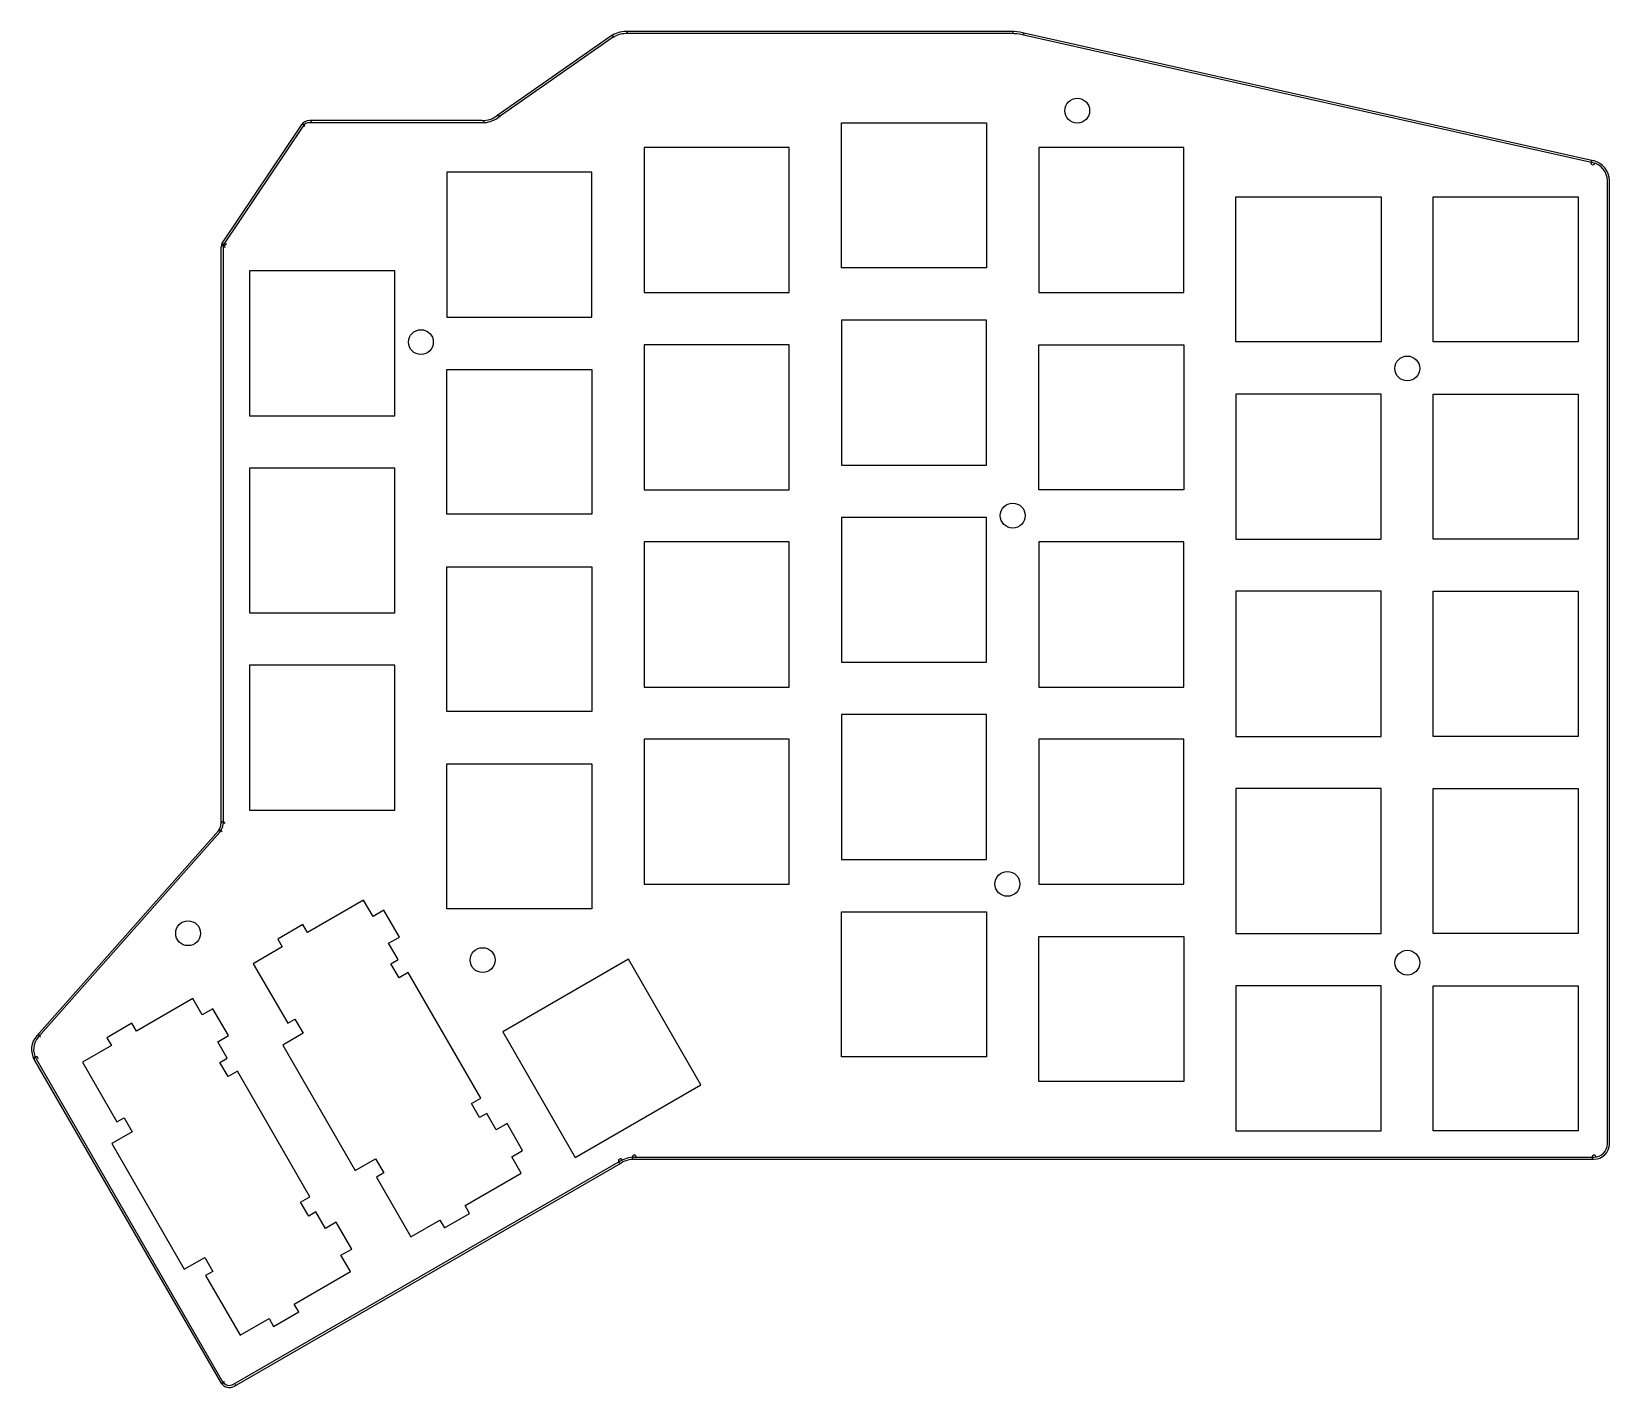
# Model space of a CAD drawing. Header units: millimetres. Extents: x -211 to -59, y 64 to 195.
import ezdxf

# ---------------------------------------------------------------- set-up
doc = ezdxf.new("R2010")
doc.units = ezdxf.units.MM
doc.layers.add('Fillet001', color=7, linetype='CONTINUOUS')

msp = doc.modelspace()

# ---------------------------------------------------------------- linework, layer by layer
at = {"layer": 'Fillet001'}
for p, q in [((-116.357, 195.04), (-153.59, 195.04)), ((-116.357, 195.04, 1.3), (-153.59, 195.04, 1.3)), ((-153.59, 195.04), (-153.59, 195.04, 1.3)), ((-116.357, 195.04), (-153.59, 195.04)), ((-153.59, 195.04), (-153.59, 195.04, 1.3)), ((-116.357, 195.04, 1.3), (-153.59, 195.04, 1.3)), ((-116.357, 195.04), (-116.357, 195.04, 1.3)), ((-116.357, 195.04), (-116.357, 195.04, 1.3)), ((-155.023, 194.588), (-166.019, 186.892)), ((-155.023, 194.588, 1.3), (-166.019, 186.892, 1.3)), ((-155.023, 194.588), (-166.019, 186.892)), ((-155.023, 194.588, 1.3), (-166.019, 186.892, 1.3)), ((-154.909, 194.424, 1.5), (-165.904, 186.728, 1.5)), ((-154.909, 194.424, 1.5), (-165.904, 186.728, 1.5)), ((-155.023, 194.588), (-155.023, 194.588, 1.3)), ((-155.023, 194.588), (-155.023, 194.588, 1.3)), ((-116.357, 194.84, 1.5), (-153.59, 194.84, 1.5)), ((-116.357, 194.84, 1.5), (-153.59, 194.84, 1.5)), ((-60.1978, 182.375, 1.5), (-115.308, 194.724, 1.5)), ((-60.1978, 182.375, 1.5), (-115.308, 194.724, 1.5)), ((-60.154, 182.57, 1.3), (-115.264, 194.919, 1.3)), ((-115.264, 194.919), (-115.264, 194.919, 1.3)), ((-60.154, 182.57), (-115.264, 194.919)), ((-60.154, 182.57, 1.3), (-115.264, 194.919, 1.3)), ((-60.154, 182.57), (-115.264, 194.919)), ((-115.264, 194.919), (-115.264, 194.919, 1.3)), ((-184.937, 185.997), (-192.502, 174.723)), ((-184.937, 185.997, 1.3), (-192.502, 174.723, 1.3)), ((-184.937, 185.997), (-192.502, 174.723)), ((-184.937, 185.997, 1.3), (-192.502, 174.723, 1.3)), ((-184.937, 185.997), (-184.937, 185.997, 1.3)), ((-184.937, 185.997), (-184.937, 185.997, 1.3)), ((-167.452, 186.44), (-184.107, 186.44)), ((-167.452, 186.44, 1.3), (-184.107, 186.44, 1.3)), ((-184.107, 186.44), (-184.107, 186.44, 1.3)), ((-167.452, 186.44), (-184.107, 186.44)), ((-184.107, 186.44), (-184.107, 186.44, 1.3)), ((-167.452, 186.44, 1.3), (-184.107, 186.44, 1.3)), ((-167.452, 186.24, 1.5), (-184.107, 186.24, 1.5)), ((-167.452, 186.24, 1.5), (-184.107, 186.24, 1.5)), ((-167.452, 186.44), (-167.452, 186.44, 1.3)), ((-167.452, 186.44), (-167.452, 186.44, 1.3)), ((-166.019, 186.892), (-166.019, 186.892, 1.3)), ((-166.019, 186.892), (-166.019, 186.892, 1.3)), ((-132.758, 172.225), (-132.758, 186.216)), ((-132.758, 186.216), (-118.746, 186.216)), ((-132.758, 172.225, 1.5), (-132.758, 186.216, 1.5)), ((-132.758, 186.216, 1.5), (-118.746, 186.216, 1.5)), ((-132.758, 186.216), (-132.758, 186.216, 1.5)), ((-132.758, 186.216, 1.5), (-118.746, 186.216, 1.5)), ((-132.758, 186.216), (-118.746, 186.216)), ((-132.758, 172.225, 1.5), (-132.758, 186.216, 1.5)), ((-132.758, 186.216), (-132.758, 186.216, 1.5)), ((-132.758, 172.225), (-132.758, 186.216)), ((-118.746, 186.216), (-118.746, 172.225)), ((-118.746, 186.216, 1.5), (-118.746, 172.225, 1.5)), ((-118.746, 186.216), (-118.746, 186.216, 1.5)), ((-118.746, 186.216, 1.5), (-118.746, 172.225, 1.5)), ((-118.746, 186.216), (-118.746, 172.225)), ((-118.746, 186.216), (-118.746, 186.216, 1.5)), ((-108.786, 187.399), (-108.786, 187.399, 1.5)), ((-108.786, 187.399), (-108.786, 187.399, 1.5)), ((-184.771, 185.886, 1.5), (-192.336, 174.611, 1.5)), ((-184.771, 185.886, 1.5), (-192.336, 174.611, 1.5)), ((-137.796, 183.846), (-151.808, 183.846)), ((-151.808, 183.846), (-151.808, 169.834)), ((-137.796, 183.846, 1.5), (-151.808, 183.846, 1.5)), ((-151.808, 183.846, 1.5), (-151.808, 169.834, 1.5)), ((-137.796, 183.846, 1.5), (-151.808, 183.846, 1.5)), ((-151.808, 183.846), (-151.808, 183.846, 1.5)), ((-137.796, 183.846), (-151.808, 183.846)), ((-151.808, 183.846), (-151.808, 183.846, 1.5)), ((-151.808, 183.846, 1.5), (-151.808, 169.834, 1.5)), ((-151.808, 183.846), (-151.808, 169.834)), ((-137.796, 169.834), (-137.796, 183.846)), ((-137.796, 169.834, 1.5), (-137.796, 183.846, 1.5)), ((-137.796, 183.846), (-137.796, 183.846, 1.5)), ((-137.796, 169.834, 1.5), (-137.796, 183.846, 1.5)), ((-137.796, 183.846), (-137.796, 183.846, 1.5)), ((-137.796, 169.834), (-137.796, 183.846)), ((-113.708, 183.846), (-113.708, 169.834)), ((-99.6958, 183.846), (-113.708, 183.846)), ((-113.708, 183.846, 1.5), (-113.708, 169.834, 1.5)), ((-99.6958, 183.846, 1.5), (-113.708, 183.846, 1.5)), ((-99.6958, 183.846, 1.5), (-113.708, 183.846, 1.5)), ((-113.708, 183.846), (-113.708, 183.846, 1.5)), ((-99.6958, 183.846), (-113.708, 183.846)), ((-113.708, 183.846), (-113.708, 183.846, 1.5)), ((-113.708, 183.846, 1.5), (-113.708, 169.834, 1.5)), ((-113.708, 183.846), (-113.708, 169.834)), ((-99.6958, 169.834), (-99.6958, 183.846)), ((-99.6958, 169.834, 1.5), (-99.6958, 183.846, 1.5)), ((-99.6958, 169.834, 1.5), (-99.6958, 183.846, 1.5)), ((-99.6958, 183.846), (-99.6958, 183.846, 1.5)), ((-99.6958, 169.834), (-99.6958, 183.846)), ((-99.6958, 183.846), (-99.6958, 183.846, 1.5)), ((-170.858, 181.454), (-170.858, 167.463)), ((-156.846, 181.454), (-170.858, 181.454)), ((-170.858, 181.454, 1.5), (-170.858, 167.463, 1.5)), ((-156.846, 181.454, 1.5), (-170.858, 181.454, 1.5)), ((-170.858, 181.454), (-170.858, 181.454, 1.5)), ((-170.858, 181.454, 1.5), (-170.858, 167.463, 1.5)), ((-170.858, 181.454), (-170.858, 167.463)), ((-156.846, 181.454, 1.5), (-170.858, 181.454, 1.5)), ((-170.858, 181.454), (-170.858, 181.454, 1.5)), ((-156.846, 181.454), (-170.858, 181.454)), ((-156.846, 167.463), (-156.846, 181.454)), ((-156.846, 167.463, 1.5), (-156.846, 181.454, 1.5)), ((-156.846, 181.454), (-156.846, 181.454, 1.5)), ((-156.846, 167.463, 1.5), (-156.846, 181.454, 1.5)), ((-156.846, 181.454), (-156.846, 181.454, 1.5)), ((-156.846, 167.463), (-156.846, 181.454)), ((-60.154, 182.57), (-60.154, 182.57, 1.3)), ((-60.154, 182.57), (-60.154, 182.57, 1.3)), ((-58.7913, 87.62, 1.5), (-58.7913, 180.619, 1.5)), ((-58.7913, 87.62, 1.5), (-58.7913, 180.619, 1.5)), ((-58.5913, 180.619), (-58.5913, 180.619, 1.3)), ((-58.5913, 87.62), (-58.5913, 180.619)), ((-58.5913, 87.62, 1.3), (-58.5913, 180.619, 1.3)), ((-58.5913, 180.619), (-58.5913, 180.619, 1.3)), ((-58.5913, 87.62), (-58.5913, 180.619)), ((-58.5913, 87.62, 1.3), (-58.5913, 180.619, 1.3)), ((-94.6584, 165.071), (-94.6584, 179.084)), ((-94.6584, 179.084), (-80.6458, 179.084)), ((-94.6584, 165.071, 1.5), (-94.6584, 179.084, 1.5)), ((-94.6584, 179.084, 1.5), (-80.6458, 179.084, 1.5)), ((-94.6584, 165.071, 1.5), (-94.6584, 179.084, 1.5)), ((-94.6584, 179.084), (-94.6584, 179.084, 1.5)), ((-94.6584, 165.071), (-94.6584, 179.084)), ((-94.6584, 179.084), (-94.6584, 179.084, 1.5)), ((-94.6584, 179.084, 1.5), (-80.6458, 179.084, 1.5)), ((-94.6584, 179.084), (-80.6458, 179.084)), ((-80.6458, 179.084), (-80.6458, 165.071)), ((-80.6458, 179.084, 1.5), (-80.6458, 165.071, 1.5)), ((-80.6458, 179.084), (-80.6458, 179.084, 1.5)), ((-80.6458, 179.084), (-80.6458, 179.084, 1.5)), ((-80.6458, 179.084, 1.5), (-80.6458, 165.071, 1.5)), ((-80.6458, 179.084), (-80.6458, 165.071)), ((-75.6084, 165.071), (-75.6084, 179.084)), ((-75.6084, 179.084), (-61.5958, 179.084)), ((-75.6084, 165.071, 1.5), (-75.6084, 179.084, 1.5)), ((-75.6084, 179.084, 1.5), (-61.5958, 179.084, 1.5)), ((-75.6084, 179.084), (-75.6084, 179.084, 1.5)), ((-75.6084, 179.084, 1.5), (-61.5958, 179.084, 1.5)), ((-75.6084, 179.084), (-61.5958, 179.084)), ((-75.6084, 165.071, 1.5), (-75.6084, 179.084, 1.5)), ((-75.6084, 179.084), (-75.6084, 179.084, 1.5)), ((-75.6084, 165.071), (-75.6084, 179.084)), ((-61.5958, 179.084), (-61.5958, 165.071)), ((-61.5958, 179.084, 1.5), (-61.5958, 165.071, 1.5)), ((-61.5958, 179.084), (-61.5958, 179.084, 1.5)), ((-61.5958, 179.084, 1.5), (-61.5958, 165.071, 1.5)), ((-61.5958, 179.084), (-61.5958, 165.071)), ((-61.5958, 179.084), (-61.5958, 179.084, 1.5)), ((-192.671, 174.166), (-192.671, 118.521)), ((-192.671, 174.166), (-192.671, 174.166, 1.3)), ((-192.671, 174.166), (-192.671, 174.166, 1.3)), ((-192.671, 174.166, 1.3), (-192.671, 118.521, 1.3)), ((-192.671, 174.166), (-192.671, 118.521)), ((-192.671, 174.166, 1.3), (-192.671, 118.521, 1.3)), ((-192.502, 174.723), (-192.502, 174.723, 1.3)), ((-192.502, 174.723), (-192.502, 174.723, 1.3)), ((-192.471, 174.166, 1.5), (-192.471, 118.521, 1.5)), ((-192.471, 174.166, 1.5), (-192.471, 118.521, 1.5)), ((-118.746, 172.225), (-132.758, 172.225)), ((-118.746, 172.225, 1.5), (-132.758, 172.225, 1.5)), ((-118.746, 172.225, 1.5), (-132.758, 172.225, 1.5)), ((-132.758, 172.225), (-132.758, 172.225, 1.5)), ((-118.746, 172.225), (-132.758, 172.225)), ((-132.758, 172.225), (-132.758, 172.225, 1.5)), ((-118.746, 172.225), (-118.746, 172.225, 1.5)), ((-118.746, 172.225), (-118.746, 172.225, 1.5)), ((-189.908, 171.929), (-189.908, 157.938)), ((-175.896, 171.929), (-189.908, 171.929)), ((-189.908, 171.929, 1.5), (-189.908, 157.938, 1.5)), ((-175.896, 171.929, 1.5), (-189.908, 171.929, 1.5)), ((-189.908, 171.929), (-189.908, 171.929, 1.5)), ((-189.908, 171.929, 1.5), (-189.908, 157.938, 1.5)), ((-189.908, 171.929), (-189.908, 157.938)), ((-175.896, 171.929, 1.5), (-189.908, 171.929, 1.5)), ((-189.908, 171.929), (-189.908, 171.929, 1.5)), ((-175.896, 171.929), (-189.908, 171.929)), ((-175.896, 157.938), (-175.896, 171.929)), ((-175.896, 157.938, 1.5), (-175.896, 171.929, 1.5)), ((-175.896, 157.938, 1.5), (-175.896, 171.929, 1.5)), ((-175.896, 171.929), (-175.896, 171.929, 1.5)), ((-175.896, 157.938), (-175.896, 171.929)), ((-175.896, 171.929), (-175.896, 171.929, 1.5)), ((-151.808, 169.834), (-137.796, 169.834)), ((-151.808, 169.834, 1.5), (-137.796, 169.834, 1.5)), ((-151.808, 169.834), (-151.808, 169.834, 1.5)), ((-151.808, 169.834), (-151.808, 169.834, 1.5)), ((-151.808, 169.834, 1.5), (-137.796, 169.834, 1.5)), ((-151.808, 169.834), (-137.796, 169.834)), ((-137.796, 169.834), (-137.796, 169.834, 1.5)), ((-137.796, 169.834), (-137.796, 169.834, 1.5)), ((-113.708, 169.834), (-99.6958, 169.834)), ((-113.708, 169.834, 1.5), (-99.6958, 169.834, 1.5)), ((-113.708, 169.834), (-113.708, 169.834, 1.5)), ((-113.708, 169.834, 1.5), (-99.6958, 169.834, 1.5)), ((-113.708, 169.834), (-99.6958, 169.834)), ((-113.708, 169.834), (-113.708, 169.834, 1.5)), ((-99.6958, 169.834), (-99.6958, 169.834, 1.5)), ((-99.6958, 169.834), (-99.6958, 169.834, 1.5)), ((-170.858, 167.463), (-156.846, 167.463)), ((-170.858, 167.463, 1.5), (-156.846, 167.463, 1.5)), ((-170.858, 167.463), (-170.858, 167.463, 1.5)), ((-170.858, 167.463), (-170.858, 167.463, 1.5)), ((-170.858, 167.463, 1.5), (-156.846, 167.463, 1.5)), ((-170.858, 167.463), (-156.846, 167.463)), ((-156.846, 167.463), (-156.846, 167.463, 1.5)), ((-156.846, 167.463), (-156.846, 167.463, 1.5)), ((-132.758, 167.167), (-132.758, 153.175)), ((-118.746, 167.167), (-132.758, 167.167)), ((-132.758, 167.167, 1.5), (-132.758, 153.175, 1.5)), ((-118.746, 167.167, 1.5), (-132.758, 167.167, 1.5)), ((-118.746, 167.167, 1.5), (-132.758, 167.167, 1.5)), ((-132.758, 167.167), (-132.758, 167.167, 1.5)), ((-118.746, 167.167), (-132.758, 167.167)), ((-132.758, 167.167), (-132.758, 167.167, 1.5)), ((-132.758, 167.167, 1.5), (-132.758, 153.175, 1.5)), ((-132.758, 167.167), (-132.758, 153.175)), ((-118.746, 153.175), (-118.746, 167.167)), ((-118.746, 153.175, 1.5), (-118.746, 167.167, 1.5)), ((-118.746, 153.175, 1.5), (-118.746, 167.167, 1.5)), ((-118.746, 167.167), (-118.746, 167.167, 1.5)), ((-118.746, 153.175), (-118.746, 167.167)), ((-118.746, 167.167), (-118.746, 167.167, 1.5)), ((-172.166, 165.045), (-172.166, 165.045, 1.5)), ((-172.166, 165.045), (-172.166, 165.045, 1.5)), ((-151.808, 164.796), (-151.808, 150.784)), ((-137.796, 164.796), (-151.808, 164.796)), ((-151.808, 164.796, 1.5), (-151.808, 150.784, 1.5)), ((-137.796, 164.796, 1.5), (-151.808, 164.796, 1.5)), ((-151.808, 164.796), (-151.808, 164.796, 1.5)), ((-151.808, 164.796, 1.5), (-151.808, 150.784, 1.5)), ((-151.808, 164.796), (-151.808, 150.784)), ((-137.796, 164.796, 1.5), (-151.808, 164.796, 1.5)), ((-151.808, 164.796), (-151.808, 164.796, 1.5)), ((-137.796, 164.796), (-151.808, 164.796)), ((-137.796, 150.784), (-137.796, 164.796)), ((-137.796, 150.784, 1.5), (-137.796, 164.796, 1.5)), ((-137.796, 164.796), (-137.796, 164.796, 1.5)), ((-137.796, 150.784, 1.5), (-137.796, 164.796, 1.5)), ((-137.796, 164.796), (-137.796, 164.796, 1.5)), ((-137.796, 150.784), (-137.796, 164.796)), ((-113.708, 164.796), (-99.6958, 164.796)), ((-113.708, 150.784), (-113.708, 164.796)), ((-113.708, 164.796, 1.5), (-99.6958, 164.796, 1.5)), ((-113.708, 150.784, 1.5), (-113.708, 164.796, 1.5)), ((-113.708, 164.796), (-113.708, 164.796, 1.5)), ((-113.708, 164.796, 1.5), (-99.6958, 164.796, 1.5)), ((-113.708, 164.796), (-99.6958, 164.796)), ((-113.708, 150.784, 1.5), (-113.708, 164.796, 1.5)), ((-113.708, 164.796), (-113.708, 164.796, 1.5)), ((-113.708, 150.784), (-113.708, 164.796)), ((-99.6958, 164.796), (-99.6958, 150.784)), ((-99.6958, 164.796, 1.5), (-99.6958, 150.784, 1.5)), ((-99.6958, 164.796), (-99.6958, 164.796, 1.5)), ((-99.6958, 164.796), (-99.6958, 164.796, 1.5)), ((-99.6958, 164.796, 1.5), (-99.6958, 150.784, 1.5)), ((-99.6958, 164.796), (-99.6958, 150.784)), ((-80.6458, 165.071), (-94.6584, 165.071)), ((-80.6458, 165.071, 1.5), (-94.6584, 165.071, 1.5)), ((-94.6584, 165.071), (-94.6584, 165.071, 1.5)), ((-80.6458, 165.071, 1.5), (-94.6584, 165.071, 1.5)), ((-94.6584, 165.071), (-94.6584, 165.071, 1.5)), ((-80.6458, 165.071), (-94.6584, 165.071)), ((-80.6458, 165.071), (-80.6458, 165.071, 1.5)), ((-80.6458, 165.071), (-80.6458, 165.071, 1.5)), ((-61.5958, 165.071), (-75.6084, 165.071)), ((-61.5958, 165.071, 1.5), (-75.6084, 165.071, 1.5)), ((-61.5958, 165.071, 1.5), (-75.6084, 165.071, 1.5)), ((-75.6084, 165.071), (-75.6084, 165.071, 1.5)), ((-61.5958, 165.071), (-75.6084, 165.071)), ((-75.6084, 165.071), (-75.6084, 165.071, 1.5)), ((-61.5958, 165.071), (-61.5958, 165.071, 1.5)), ((-61.5958, 165.071), (-61.5958, 165.071, 1.5)), ((-170.858, 162.404), (-156.846, 162.404)), ((-170.858, 148.413), (-170.858, 162.404)), ((-170.858, 162.404, 1.5), (-156.846, 162.404, 1.5)), ((-170.858, 148.413, 1.5), (-170.858, 162.404, 1.5)), ((-170.858, 162.404), (-170.858, 162.404, 1.5)), ((-170.858, 162.404, 1.5), (-156.846, 162.404, 1.5)), ((-170.858, 162.404), (-156.846, 162.404)), ((-170.858, 148.413, 1.5), (-170.858, 162.404, 1.5)), ((-170.858, 162.404), (-170.858, 162.404, 1.5)), ((-170.858, 148.413), (-170.858, 162.404)), ((-156.846, 162.404), (-156.846, 148.413)), ((-156.846, 162.404, 1.5), (-156.846, 148.413, 1.5)), ((-156.846, 162.404), (-156.846, 162.404, 1.5)), ((-156.846, 162.404), (-156.846, 162.404, 1.5)), ((-156.846, 162.404, 1.5), (-156.846, 148.413, 1.5)), ((-156.846, 162.404), (-156.846, 148.413)), ((-76.9169, 162.498), (-76.9169, 162.498, 1.5)), ((-76.9169, 162.498), (-76.9169, 162.498, 1.5)), ((-94.6584, 160.034), (-94.6584, 146.021)), ((-80.6458, 160.034), (-94.6584, 160.034)), ((-94.6584, 160.034, 1.5), (-94.6584, 146.021, 1.5)), ((-80.6458, 160.034, 1.5), (-94.6584, 160.034, 1.5)), ((-80.6458, 160.034, 1.5), (-94.6584, 160.034, 1.5)), ((-94.6584, 160.034), (-94.6584, 160.034, 1.5)), ((-80.6458, 160.034), (-94.6584, 160.034)), ((-94.6584, 160.034), (-94.6584, 160.034, 1.5)), ((-94.6584, 160.034, 1.5), (-94.6584, 146.021, 1.5)), ((-94.6584, 160.034), (-94.6584, 146.021)), ((-80.6458, 146.021), (-80.6458, 160.034)), ((-80.6458, 146.021, 1.5), (-80.6458, 160.034, 1.5)), ((-80.6458, 146.021, 1.5), (-80.6458, 160.034, 1.5)), ((-80.6458, 160.034), (-80.6458, 160.034, 1.5)), ((-80.6458, 146.021), (-80.6458, 160.034)), ((-80.6458, 160.034), (-80.6458, 160.034, 1.5)), ((-75.6084, 160.034), (-61.5958, 160.034)), ((-75.6084, 146.021), (-75.6084, 160.034)), ((-75.6084, 160.034, 1.5), (-61.5958, 160.034, 1.5)), ((-75.6084, 146.021, 1.5), (-75.6084, 160.034, 1.5)), ((-75.6084, 160.034), (-75.6084, 160.034, 1.5)), ((-75.6084, 160.034, 1.5), (-61.5958, 160.034, 1.5)), ((-75.6084, 160.034), (-61.5958, 160.034)), ((-75.6084, 146.021, 1.5), (-75.6084, 160.034, 1.5)), ((-75.6084, 160.034), (-75.6084, 160.034, 1.5)), ((-75.6084, 146.021), (-75.6084, 160.034)), ((-61.5958, 160.034), (-61.5958, 146.021)), ((-61.5958, 160.034, 1.5), (-61.5958, 146.021, 1.5)), ((-61.5958, 160.034), (-61.5958, 160.034, 1.5)), ((-61.5958, 160.034), (-61.5958, 160.034, 1.5)), ((-61.5958, 160.034, 1.5), (-61.5958, 146.021, 1.5)), ((-61.5958, 160.034), (-61.5958, 146.021)), ((-189.908, 157.938), (-175.896, 157.938)), ((-189.908, 157.938, 1.5), (-175.896, 157.938, 1.5)), ((-189.908, 157.938), (-189.908, 157.938, 1.5)), ((-189.908, 157.938, 1.5), (-175.896, 157.938, 1.5)), ((-189.908, 157.938), (-175.896, 157.938)), ((-189.908, 157.938), (-189.908, 157.938, 1.5)), ((-175.896, 157.938), (-175.896, 157.938, 1.5)), ((-175.896, 157.938), (-175.896, 157.938, 1.5)), ((-175.896, 152.879), (-189.908, 152.879)), ((-189.908, 152.879), (-189.908, 138.888)), ((-175.896, 152.879, 1.5), (-189.908, 152.879, 1.5)), ((-189.908, 152.879, 1.5), (-189.908, 138.888, 1.5)), ((-175.896, 152.879, 1.5), (-189.908, 152.879, 1.5)), ((-189.908, 152.879), (-189.908, 152.879, 1.5)), ((-175.896, 152.879), (-189.908, 152.879)), ((-189.908, 152.879), (-189.908, 152.879, 1.5)), ((-189.908, 152.879, 1.5), (-189.908, 138.888, 1.5)), ((-189.908, 152.879), (-189.908, 138.888)), ((-175.896, 138.888), (-175.896, 152.879)), ((-175.896, 138.888, 1.5), (-175.896, 152.879, 1.5)), ((-175.896, 152.879), (-175.896, 152.879, 1.5)), ((-175.896, 138.888, 1.5), (-175.896, 152.879, 1.5)), ((-175.896, 152.879), (-175.896, 152.879, 1.5)), ((-175.896, 138.888), (-175.896, 152.879)), ((-132.758, 153.175), (-118.746, 153.175)), ((-132.758, 153.175, 1.5), (-118.746, 153.175, 1.5)), ((-132.758, 153.175), (-132.758, 153.175, 1.5)), ((-132.758, 153.175, 1.5), (-118.746, 153.175, 1.5)), ((-132.758, 153.175), (-118.746, 153.175)), ((-132.758, 153.175), (-132.758, 153.175, 1.5)), ((-118.746, 153.175), (-118.746, 153.175, 1.5)), ((-118.746, 153.175), (-118.746, 153.175, 1.5)), ((-151.808, 150.784), (-137.796, 150.784)), ((-151.808, 150.784, 1.5), (-137.796, 150.784, 1.5)), ((-151.808, 150.784), (-151.808, 150.784, 1.5)), ((-151.808, 150.784), (-151.808, 150.784, 1.5)), ((-151.808, 150.784, 1.5), (-137.796, 150.784, 1.5)), ((-151.808, 150.784), (-137.796, 150.784)), ((-137.796, 150.784), (-137.796, 150.784, 1.5)), ((-137.796, 150.784), (-137.796, 150.784, 1.5)), ((-99.6958, 150.784), (-113.708, 150.784)), ((-99.6958, 150.784, 1.5), (-113.708, 150.784, 1.5)), ((-113.708, 150.784), (-113.708, 150.784, 1.5)), ((-99.6958, 150.784, 1.5), (-113.708, 150.784, 1.5)), ((-113.708, 150.784), (-113.708, 150.784, 1.5)), ((-99.6958, 150.784), (-113.708, 150.784)), ((-99.6958, 150.784), (-99.6958, 150.784, 1.5)), ((-99.6958, 150.784), (-99.6958, 150.784, 1.5)), ((-156.846, 148.413), (-170.858, 148.413)), ((-156.846, 148.413, 1.5), (-170.858, 148.413, 1.5)), ((-170.858, 148.413), (-170.858, 148.413, 1.5)), ((-156.846, 148.413, 1.5), (-170.858, 148.413, 1.5)), ((-170.858, 148.413), (-170.858, 148.413, 1.5)), ((-156.846, 148.413), (-170.858, 148.413)), ((-156.846, 148.413), (-156.846, 148.413, 1.5)), ((-156.846, 148.413), (-156.846, 148.413, 1.5)), ((-132.758, 148.117), (-132.758, 134.125)), ((-118.746, 148.117), (-132.758, 148.117)), ((-132.758, 148.117, 1.5), (-132.758, 134.125, 1.5)), ((-118.746, 148.117, 1.5), (-132.758, 148.117, 1.5)), ((-132.758, 148.117), (-132.758, 148.117, 1.5)), ((-132.758, 148.117, 1.5), (-132.758, 134.125, 1.5)), ((-132.758, 148.117), (-132.758, 134.125)), ((-118.746, 148.117, 1.5), (-132.758, 148.117, 1.5)), ((-132.758, 148.117), (-132.758, 148.117, 1.5)), ((-118.746, 148.117), (-132.758, 148.117)), ((-118.746, 134.125), (-118.746, 148.117)), ((-118.746, 134.125, 1.5), (-118.746, 148.117, 1.5)), ((-118.746, 134.125, 1.5), (-118.746, 148.117, 1.5)), ((-118.746, 148.117), (-118.746, 148.117, 1.5)), ((-118.746, 134.125), (-118.746, 148.117)), ((-118.746, 148.117), (-118.746, 148.117, 1.5)), ((-115.012, 148.29), (-115.012, 148.29, 1.5)), ((-115.012, 148.29), (-115.012, 148.29, 1.5)), ((-151.808, 145.746), (-151.808, 131.734)), ((-137.796, 145.746), (-151.808, 145.746)), ((-151.808, 145.746, 1.5), (-151.808, 131.734, 1.5)), ((-137.796, 145.746, 1.5), (-151.808, 145.746, 1.5)), ((-137.796, 145.746, 1.5), (-151.808, 145.746, 1.5)), ((-151.808, 145.746), (-151.808, 145.746, 1.5)), ((-137.796, 145.746), (-151.808, 145.746)), ((-151.808, 145.746), (-151.808, 145.746, 1.5)), ((-151.808, 145.746, 1.5), (-151.808, 131.734, 1.5)), ((-151.808, 145.746), (-151.808, 131.734)), ((-137.796, 131.734), (-137.796, 145.746)), ((-137.796, 131.734, 1.5), (-137.796, 145.746, 1.5)), ((-137.796, 131.734, 1.5), (-137.796, 145.746, 1.5)), ((-137.796, 145.746), (-137.796, 145.746, 1.5)), ((-137.796, 131.734), (-137.796, 145.746)), ((-137.796, 145.746), (-137.796, 145.746, 1.5)), ((-113.708, 145.746), (-113.708, 131.734)), ((-99.6958, 145.746), (-113.708, 145.746)), ((-113.708, 145.746, 1.5), (-113.708, 131.734, 1.5)), ((-99.6958, 145.746, 1.5), (-113.708, 145.746, 1.5)), ((-99.6958, 145.746, 1.5), (-113.708, 145.746, 1.5)), ((-113.708, 145.746), (-113.708, 145.746, 1.5)), ((-99.6958, 145.746), (-113.708, 145.746)), ((-113.708, 145.746), (-113.708, 145.746, 1.5)), ((-113.708, 145.746, 1.5), (-113.708, 131.734, 1.5)), ((-113.708, 145.746), (-113.708, 131.734)), ((-99.6958, 131.734), (-99.6958, 145.746)), ((-99.6958, 131.734, 1.5), (-99.6958, 145.746, 1.5)), ((-99.6958, 131.734, 1.5), (-99.6958, 145.746, 1.5)), ((-99.6958, 145.746), (-99.6958, 145.746, 1.5)), ((-99.6958, 131.734), (-99.6958, 145.746)), ((-99.6958, 145.746), (-99.6958, 145.746, 1.5)), ((-94.6584, 146.021), (-80.6458, 146.021)), ((-94.6584, 146.021, 1.5), (-80.6458, 146.021, 1.5)), ((-94.6584, 146.021), (-94.6584, 146.021, 1.5)), ((-94.6584, 146.021, 1.5), (-80.6458, 146.021, 1.5)), ((-94.6584, 146.021), (-80.6458, 146.021)), ((-94.6584, 146.021), (-94.6584, 146.021, 1.5)), ((-80.6458, 146.021), (-80.6458, 146.021, 1.5)), ((-80.6458, 146.021), (-80.6458, 146.021, 1.5)), ((-61.5958, 146.021), (-75.6084, 146.021)), ((-61.5958, 146.021, 1.5), (-75.6084, 146.021, 1.5)), ((-75.6084, 146.021), (-75.6084, 146.021, 1.5)), ((-61.5958, 146.021, 1.5), (-75.6084, 146.021, 1.5)), ((-75.6084, 146.021), (-75.6084, 146.021, 1.5)), ((-61.5958, 146.021), (-75.6084, 146.021)), ((-61.5958, 146.021), (-61.5958, 146.021, 1.5)), ((-61.5958, 146.021), (-61.5958, 146.021, 1.5)), ((-170.858, 143.354), (-156.846, 143.354)), ((-170.858, 129.363), (-170.858, 143.354)), ((-170.858, 143.354, 1.5), (-156.846, 143.354, 1.5)), ((-170.858, 129.363, 1.5), (-170.858, 143.354, 1.5)), ((-170.858, 143.354), (-170.858, 143.354, 1.5)), ((-170.858, 143.354, 1.5), (-156.846, 143.354, 1.5)), ((-170.858, 143.354), (-156.846, 143.354)), ((-170.858, 129.363, 1.5), (-170.858, 143.354, 1.5)), ((-170.858, 143.354), (-170.858, 143.354, 1.5)), ((-170.858, 129.363), (-170.858, 143.354)), ((-156.846, 143.354), (-156.846, 129.363)), ((-156.846, 143.354, 1.5), (-156.846, 129.363, 1.5)), ((-156.846, 143.354), (-156.846, 143.354, 1.5)), ((-156.846, 143.354), (-156.846, 143.354, 1.5)), ((-156.846, 143.354, 1.5), (-156.846, 129.363, 1.5)), ((-156.846, 143.354), (-156.846, 129.363)), ((-80.6458, 140.984), (-94.6584, 140.984)), ((-94.6584, 140.984), (-94.6584, 126.971)), ((-80.6458, 140.984, 1.5), (-94.6584, 140.984, 1.5)), ((-94.6584, 140.984, 1.5), (-94.6584, 126.971, 1.5)), ((-80.6458, 140.984, 1.5), (-94.6584, 140.984, 1.5)), ((-94.6584, 140.984), (-94.6584, 140.984, 1.5)), ((-80.6458, 140.984), (-94.6584, 140.984)), ((-94.6584, 140.984), (-94.6584, 140.984, 1.5)), ((-94.6584, 140.984, 1.5), (-94.6584, 126.971, 1.5)), ((-94.6584, 140.984), (-94.6584, 126.971)), ((-80.6458, 126.971), (-80.6458, 140.984)), ((-80.6458, 126.971, 1.5), (-80.6458, 140.984, 1.5)), ((-80.6458, 140.984), (-80.6458, 140.984, 1.5)), ((-80.6458, 126.971, 1.5), (-80.6458, 140.984, 1.5)), ((-80.6458, 140.984), (-80.6458, 140.984, 1.5)), ((-80.6458, 126.971), (-80.6458, 140.984)), ((-75.6084, 140.984), (-61.5958, 140.984)), ((-75.6084, 126.971), (-75.6084, 140.984)), ((-75.6084, 140.984, 1.5), (-61.5958, 140.984, 1.5)), ((-75.6084, 126.971, 1.5), (-75.6084, 140.984, 1.5)), ((-75.6084, 140.984), (-75.6084, 140.984, 1.5)), ((-75.6084, 140.984, 1.5), (-61.5958, 140.984, 1.5)), ((-75.6084, 140.984), (-61.5958, 140.984)), ((-75.6084, 126.971, 1.5), (-75.6084, 140.984, 1.5)), ((-75.6084, 140.984), (-75.6084, 140.984, 1.5)), ((-75.6084, 126.971), (-75.6084, 140.984)), ((-61.5958, 140.984), (-61.5958, 126.971)), ((-61.5958, 140.984, 1.5), (-61.5958, 126.971, 1.5)), ((-61.5958, 140.984), (-61.5958, 140.984, 1.5)), ((-61.5958, 140.984), (-61.5958, 140.984, 1.5)), ((-61.5958, 140.984, 1.5), (-61.5958, 126.971, 1.5)), ((-61.5958, 140.984), (-61.5958, 126.971)), ((-189.908, 138.888), (-175.896, 138.888)), ((-189.908, 138.888, 1.5), (-175.896, 138.888, 1.5)), ((-189.908, 138.888), (-189.908, 138.888, 1.5)), ((-189.908, 138.888), (-189.908, 138.888, 1.5)), ((-189.908, 138.888, 1.5), (-175.896, 138.888, 1.5)), ((-189.908, 138.888), (-175.896, 138.888)), ((-175.896, 138.888), (-175.896, 138.888, 1.5)), ((-175.896, 138.888), (-175.896, 138.888, 1.5)), ((-132.758, 134.125), (-118.746, 134.125)), ((-132.758, 134.125, 1.5), (-118.746, 134.125, 1.5)), ((-132.758, 134.125), (-132.758, 134.125, 1.5)), ((-132.758, 134.125, 1.5), (-118.746, 134.125, 1.5)), ((-132.758, 134.125), (-118.746, 134.125)), ((-132.758, 134.125), (-132.758, 134.125, 1.5)), ((-118.746, 134.125), (-118.746, 134.125, 1.5)), ((-118.746, 134.125), (-118.746, 134.125, 1.5)), ((-189.908, 133.829), (-189.908, 119.839)), ((-175.896, 133.829), (-189.908, 133.829)), ((-189.908, 133.829, 1.5), (-189.908, 119.839, 1.5)), ((-175.896, 133.829, 1.5), (-189.908, 133.829, 1.5)), ((-175.896, 133.829, 1.5), (-189.908, 133.829, 1.5)), ((-189.908, 133.829), (-189.908, 133.829, 1.5)), ((-175.896, 133.829), (-189.908, 133.829)), ((-189.908, 133.829), (-189.908, 133.829, 1.5)), ((-189.908, 133.829, 1.5), (-189.908, 119.839, 1.5)), ((-189.908, 133.829), (-189.908, 119.839)), ((-175.896, 119.839), (-175.896, 133.829)), ((-175.896, 119.839, 1.5), (-175.896, 133.829, 1.5)), ((-175.896, 119.839, 1.5), (-175.896, 133.829, 1.5)), ((-175.896, 133.829), (-175.896, 133.829, 1.5)), ((-175.896, 119.839), (-175.896, 133.829)), ((-175.896, 133.829), (-175.896, 133.829, 1.5)), ((-151.808, 131.734), (-137.796, 131.734)), ((-151.808, 131.734, 1.5), (-137.796, 131.734, 1.5)), ((-151.808, 131.734), (-151.808, 131.734, 1.5)), ((-151.808, 131.734, 1.5), (-137.796, 131.734, 1.5)), ((-151.808, 131.734), (-137.796, 131.734)), ((-151.808, 131.734), (-151.808, 131.734, 1.5)), ((-137.796, 131.734), (-137.796, 131.734, 1.5)), ((-137.796, 131.734), (-137.796, 131.734, 1.5)), ((-113.708, 131.734), (-99.6958, 131.734)), ((-113.708, 131.734, 1.5), (-99.6958, 131.734, 1.5)), ((-113.708, 131.734), (-113.708, 131.734, 1.5)), ((-113.708, 131.734, 1.5), (-99.6958, 131.734, 1.5)), ((-113.708, 131.734), (-99.6958, 131.734)), ((-113.708, 131.734), (-113.708, 131.734, 1.5)), ((-99.6958, 131.734), (-99.6958, 131.734, 1.5)), ((-99.6958, 131.734), (-99.6958, 131.734, 1.5)), ((-156.846, 129.363), (-170.858, 129.363)), ((-156.846, 129.363, 1.5), (-170.858, 129.363, 1.5)), ((-170.858, 129.363), (-170.858, 129.363, 1.5)), ((-156.846, 129.363, 1.5), (-170.858, 129.363, 1.5)), ((-170.858, 129.363), (-170.858, 129.363, 1.5)), ((-156.846, 129.363), (-170.858, 129.363)), ((-156.846, 129.363), (-156.846, 129.363, 1.5)), ((-156.846, 129.363), (-156.846, 129.363, 1.5)), ((-132.758, 129.066), (-132.758, 115.076)), ((-118.746, 129.066), (-132.758, 129.066)), ((-132.758, 129.066, 1.5), (-132.758, 115.076, 1.5)), ((-118.746, 129.066, 1.5), (-132.758, 129.066, 1.5)), ((-118.746, 129.066, 1.5), (-132.758, 129.066, 1.5)), ((-132.758, 129.066), (-132.758, 129.066, 1.5)), ((-118.746, 129.066), (-132.758, 129.066)), ((-132.758, 129.066), (-132.758, 129.066, 1.5)), ((-132.758, 129.066, 1.5), (-132.758, 115.076, 1.5)), ((-132.758, 129.066), (-132.758, 115.076)), ((-118.746, 115.076), (-118.746, 129.066)), ((-118.746, 115.076, 1.5), (-118.746, 129.066, 1.5)), ((-118.746, 115.076, 1.5), (-118.746, 129.066, 1.5)), ((-118.746, 129.066), (-118.746, 129.066, 1.5)), ((-118.746, 115.076), (-118.746, 129.066)), ((-118.746, 129.066), (-118.746, 129.066, 1.5)), ((-151.808, 126.696), (-151.808, 112.684)), ((-137.796, 126.696), (-151.808, 126.696)), ((-151.808, 126.696, 1.5), (-151.808, 112.684, 1.5)), ((-137.796, 126.696, 1.5), (-151.808, 126.696, 1.5)), ((-137.796, 126.696, 1.5), (-151.808, 126.696, 1.5)), ((-151.808, 126.696), (-151.808, 126.696, 1.5)), ((-137.796, 126.696), (-151.808, 126.696)), ((-151.808, 126.696), (-151.808, 126.696, 1.5)), ((-151.808, 126.696, 1.5), (-151.808, 112.684, 1.5)), ((-151.808, 126.696), (-151.808, 112.684)), ((-137.796, 112.684), (-137.796, 126.696)), ((-137.796, 112.684, 1.5), (-137.796, 126.696, 1.5)), ((-137.796, 112.684, 1.5), (-137.796, 126.696, 1.5)), ((-137.796, 126.696), (-137.796, 126.696, 1.5)), ((-137.796, 112.684), (-137.796, 126.696)), ((-137.796, 126.696), (-137.796, 126.696, 1.5)), ((-113.708, 126.696), (-113.708, 112.684)), ((-99.6958, 126.696), (-113.708, 126.696)), ((-113.708, 126.696, 1.5), (-113.708, 112.684, 1.5)), ((-99.6958, 126.696, 1.5), (-113.708, 126.696, 1.5)), ((-113.708, 126.696), (-113.708, 126.696, 1.5)), ((-113.708, 126.696, 1.5), (-113.708, 112.684, 1.5)), ((-113.708, 126.696), (-113.708, 112.684)), ((-99.6958, 126.696, 1.5), (-113.708, 126.696, 1.5)), ((-113.708, 126.696), (-113.708, 126.696, 1.5)), ((-99.6958, 126.696), (-113.708, 126.696)), ((-99.6958, 112.684), (-99.6958, 126.696)), ((-99.6958, 112.684, 1.5), (-99.6958, 126.696, 1.5)), ((-99.6958, 112.684, 1.5), (-99.6958, 126.696, 1.5)), ((-99.6958, 126.696), (-99.6958, 126.696, 1.5)), ((-99.6958, 112.684), (-99.6958, 126.696)), ((-99.6958, 126.696), (-99.6958, 126.696, 1.5)), ((-94.6584, 126.971), (-80.6458, 126.971)), ((-94.6584, 126.971, 1.5), (-80.6458, 126.971, 1.5)), ((-94.6584, 126.971), (-94.6584, 126.971, 1.5)), ((-94.6584, 126.971), (-94.6584, 126.971, 1.5)), ((-94.6584, 126.971, 1.5), (-80.6458, 126.971, 1.5)), ((-94.6584, 126.971), (-80.6458, 126.971)), ((-80.6458, 126.971), (-80.6458, 126.971, 1.5)), ((-80.6458, 126.971), (-80.6458, 126.971, 1.5)), ((-61.5958, 126.971), (-75.6084, 126.971)), ((-61.5958, 126.971, 1.5), (-75.6084, 126.971, 1.5)), ((-75.6084, 126.971), (-75.6084, 126.971, 1.5)), ((-61.5958, 126.971, 1.5), (-75.6084, 126.971, 1.5)), ((-75.6084, 126.971), (-75.6084, 126.971, 1.5)), ((-61.5958, 126.971), (-75.6084, 126.971)), ((-61.5958, 126.971), (-61.5958, 126.971, 1.5)), ((-61.5958, 126.971), (-61.5958, 126.971, 1.5)), ((-170.858, 124.305), (-156.846, 124.305)), ((-170.858, 110.313), (-170.858, 124.305)), ((-170.858, 124.305, 1.5), (-156.846, 124.305, 1.5)), ((-170.858, 110.313, 1.5), (-170.858, 124.305, 1.5)), ((-170.858, 124.305), (-170.858, 124.305, 1.5)), ((-170.858, 124.305, 1.5), (-156.846, 124.305, 1.5)), ((-170.858, 124.305), (-156.846, 124.305)), ((-170.858, 110.313, 1.5), (-170.858, 124.305, 1.5)), ((-170.858, 124.305), (-170.858, 124.305, 1.5)), ((-170.858, 110.313), (-170.858, 124.305)), ((-156.846, 124.305), (-156.846, 110.313)), ((-156.846, 124.305, 1.5), (-156.846, 110.313, 1.5)), ((-156.846, 124.305), (-156.846, 124.305, 1.5)), ((-156.846, 124.305), (-156.846, 124.305, 1.5)), ((-156.846, 124.305, 1.5), (-156.846, 110.313, 1.5)), ((-156.846, 124.305), (-156.846, 110.313)), ((-94.6584, 121.934), (-94.6584, 107.921)), ((-80.6458, 121.934), (-94.6584, 121.934)), ((-94.6584, 121.934, 1.5), (-94.6584, 107.921, 1.5)), ((-80.6458, 121.934, 1.5), (-94.6584, 121.934, 1.5)), ((-94.6584, 121.934), (-94.6584, 121.934, 1.5)), ((-94.6584, 121.934, 1.5), (-94.6584, 107.921, 1.5)), ((-94.6584, 121.934), (-94.6584, 107.921)), ((-80.6458, 121.934, 1.5), (-94.6584, 121.934, 1.5)), ((-94.6584, 121.934), (-94.6584, 121.934, 1.5)), ((-80.6458, 121.934), (-94.6584, 121.934)), ((-80.6458, 107.921), (-80.6458, 121.934)), ((-80.6458, 107.921, 1.5), (-80.6458, 121.934, 1.5)), ((-80.6458, 121.934), (-80.6458, 121.934, 1.5)), ((-80.6458, 107.921, 1.5), (-80.6458, 121.934, 1.5)), ((-80.6458, 121.934), (-80.6458, 121.934, 1.5)), ((-80.6458, 107.921), (-80.6458, 121.934)), ((-75.6084, 121.934), (-61.5958, 121.934)), ((-75.6084, 107.921), (-75.6084, 121.934)), ((-75.6084, 121.934, 1.5), (-61.5958, 121.934, 1.5)), ((-75.6084, 107.921, 1.5), (-75.6084, 121.934, 1.5)), ((-75.6084, 121.934), (-75.6084, 121.934, 1.5)), ((-75.6084, 121.934, 1.5), (-61.5958, 121.934, 1.5)), ((-75.6084, 121.934), (-61.5958, 121.934)), ((-75.6084, 107.921, 1.5), (-75.6084, 121.934, 1.5)), ((-75.6084, 121.934), (-75.6084, 121.934, 1.5)), ((-75.6084, 107.921), (-75.6084, 121.934)), ((-61.5958, 121.934), (-61.5958, 107.921)), ((-61.5958, 121.934, 1.5), (-61.5958, 107.921, 1.5)), ((-61.5958, 121.934), (-61.5958, 121.934, 1.5)), ((-61.5958, 121.934), (-61.5958, 121.934, 1.5)), ((-61.5958, 121.934, 1.5), (-61.5958, 107.921, 1.5)), ((-61.5958, 121.934), (-61.5958, 107.921)), ((-189.908, 119.839), (-175.896, 119.839)), ((-189.908, 119.839, 1.5), (-175.896, 119.839, 1.5)), ((-189.908, 119.839), (-189.908, 119.839, 1.5)), ((-189.908, 119.839, 1.5), (-175.896, 119.839, 1.5)), ((-189.908, 119.839), (-175.896, 119.839)), ((-189.908, 119.839), (-189.908, 119.839, 1.5)), ((-175.896, 119.839), (-175.896, 119.839, 1.5)), ((-175.896, 119.839), (-175.896, 119.839, 1.5)), ((-192.923, 117.858), (-210.461, 98.0484)), ((-192.923, 117.858, 1.3), (-210.461, 98.0484, 1.3)), ((-192.923, 117.858), (-210.461, 98.0484)), ((-192.923, 117.858, 1.3), (-210.461, 98.0484, 1.3)), ((-192.773, 117.726, 1.5), (-210.312, 97.9158, 1.5)), ((-192.773, 117.726, 1.5), (-210.312, 97.9158, 1.5)), ((-192.923, 117.858), (-192.923, 117.858, 1.3)), ((-192.923, 117.858), (-192.923, 117.858, 1.3)), ((-192.671, 118.521), (-192.671, 118.521, 1.3)), ((-192.671, 118.521), (-192.671, 118.521, 1.3)), ((-132.758, 115.076), (-118.746, 115.076)), ((-132.758, 115.076, 1.5), (-118.746, 115.076, 1.5)), ((-132.758, 115.076), (-132.758, 115.076, 1.5)), ((-132.758, 115.076, 1.5), (-118.746, 115.076, 1.5)), ((-132.758, 115.076), (-118.746, 115.076)), ((-132.758, 115.076), (-132.758, 115.076, 1.5)), ((-118.746, 115.076), (-118.746, 115.076, 1.5)), ((-118.746, 115.076), (-118.746, 115.076, 1.5)), ((-151.808, 112.684), (-137.796, 112.684)), ((-151.808, 112.684, 1.5), (-137.796, 112.684, 1.5)), ((-151.808, 112.684), (-151.808, 112.684, 1.5)), ((-151.808, 112.684, 1.5), (-137.796, 112.684, 1.5)), ((-151.808, 112.684), (-137.796, 112.684)), ((-151.808, 112.684), (-151.808, 112.684, 1.5)), ((-137.796, 112.684), (-137.796, 112.684, 1.5)), ((-137.796, 112.684), (-137.796, 112.684, 1.5)), ((-115.528, 112.721), (-115.528, 112.721, 1.5)), ((-115.528, 112.721), (-115.528, 112.721, 1.5)), ((-113.708, 112.684), (-99.6958, 112.684)), ((-113.708, 112.684, 1.5), (-99.6958, 112.684, 1.5)), ((-113.708, 112.684), (-113.708, 112.684, 1.5)), ((-113.708, 112.684, 1.5), (-99.6958, 112.684, 1.5)), ((-113.708, 112.684), (-99.6958, 112.684)), ((-113.708, 112.684), (-113.708, 112.684, 1.5)), ((-99.6958, 112.684), (-99.6958, 112.684, 1.5)), ((-99.6958, 112.684), (-99.6958, 112.684, 1.5)), ((-178.9, 111.163), (-184.33, 108.028)), ((-178.9, 111.163, 1.5), (-184.33, 108.028, 1.5)), ((-178.9, 111.163, 1.5), (-184.33, 108.028, 1.5)), ((-178.9, 111.163), (-184.33, 108.028)), ((-177.988, 109.583), (-178.9, 111.163)), ((-177.988, 109.583, 1.5), (-178.9, 111.163, 1.5)), ((-177.988, 109.583, 1.5), (-178.9, 111.163, 1.5)), ((-178.9, 111.163), (-178.9, 111.163, 1.5)), ((-177.988, 109.583), (-178.9, 111.163)), ((-178.9, 111.163), (-178.9, 111.163, 1.5)), ((-176.948, 110.183), (-177.988, 109.583)), ((-176.948, 110.183, 1.5), (-177.988, 109.583, 1.5)), ((-176.948, 110.183, 1.5), (-177.988, 109.583, 1.5)), ((-176.948, 110.183), (-177.988, 109.583)), ((-175.448, 107.585), (-176.948, 110.183)), ((-175.448, 107.585, 1.5), (-176.948, 110.183, 1.5)), ((-176.948, 110.183), (-176.948, 110.183, 1.5)), ((-175.448, 107.585, 1.5), (-176.948, 110.183, 1.5)), ((-176.948, 110.183), (-176.948, 110.183, 1.5)), ((-175.448, 107.585), (-176.948, 110.183)), ((-156.846, 110.313), (-170.858, 110.313)), ((-156.846, 110.313, 1.5), (-170.858, 110.313, 1.5)), ((-170.858, 110.313), (-170.858, 110.313, 1.5)), ((-156.846, 110.313, 1.5), (-170.858, 110.313, 1.5)), ((-170.858, 110.313), (-170.858, 110.313, 1.5)), ((-156.846, 110.313), (-170.858, 110.313)), ((-156.846, 110.313), (-156.846, 110.313, 1.5)), ((-156.846, 110.313), (-156.846, 110.313, 1.5)), ((-132.758, 96.0147), (-132.758, 110.026)), ((-132.758, 110.026), (-118.746, 110.026)), ((-132.758, 96.0147, 1.5), (-132.758, 110.026, 1.5)), ((-132.758, 110.026, 1.5), (-118.746, 110.026, 1.5)), ((-132.758, 110.026), (-132.758, 110.026, 1.5)), ((-132.758, 110.026, 1.5), (-118.746, 110.026, 1.5)), ((-132.758, 110.026), (-118.746, 110.026)), ((-132.758, 96.0147, 1.5), (-132.758, 110.026, 1.5)), ((-132.758, 110.026), (-132.758, 110.026, 1.5)), ((-132.758, 96.0147), (-132.758, 110.026)), ((-118.746, 110.026), (-118.746, 96.0147)), ((-118.746, 110.026, 1.5), (-118.746, 96.0147, 1.5)), ((-118.746, 110.026), (-118.746, 110.026, 1.5)), ((-118.746, 110.026, 1.5), (-118.746, 96.0147, 1.5)), ((-118.746, 110.026), (-118.746, 96.0147)), ((-118.746, 110.026), (-118.746, 110.026, 1.5)), ((-184.767, 108.786), (-187.192, 107.386)), ((-184.767, 108.786, 1.5), (-187.192, 107.386, 1.5)), ((-184.767, 108.786, 1.5), (-187.192, 107.386, 1.5)), ((-184.767, 108.786), (-187.192, 107.386)), ((-184.33, 108.028), (-184.767, 108.786)), ((-184.33, 108.028, 1.5), (-184.767, 108.786, 1.5)), ((-184.33, 108.028, 1.5), (-184.767, 108.786, 1.5)), ((-184.767, 108.786), (-184.767, 108.786, 1.5)), ((-184.33, 108.028), (-184.767, 108.786)), ((-184.767, 108.786), (-184.767, 108.786, 1.5)), ((-177.988, 109.583), (-177.988, 109.583, 1.5)), ((-177.988, 109.583), (-177.988, 109.583, 1.5)), ((-194.647, 107.955), (-194.647, 107.955, 1.5)), ((-194.647, 107.955), (-194.647, 107.955, 1.5)), ((-187.192, 107.386), (-186.755, 106.628)), ((-187.192, 107.386, 1.5), (-186.755, 106.628, 1.5)), ((-187.192, 107.386), (-187.192, 107.386, 1.5)), ((-187.192, 107.386), (-187.192, 107.386, 1.5)), ((-187.192, 107.386, 1.5), (-186.755, 106.628, 1.5)), ((-187.192, 107.386), (-186.755, 106.628)), ((-184.33, 108.028), (-184.33, 108.028, 1.5)), ((-184.33, 108.028), (-184.33, 108.028, 1.5)), ((-176.488, 106.985), (-175.448, 107.585)), ((-176.488, 106.985, 1.5), (-175.448, 107.585, 1.5)), ((-176.488, 106.985, 1.5), (-175.448, 107.585, 1.5)), ((-176.488, 106.985), (-175.448, 107.585)), ((-175.575, 105.404), (-176.488, 106.985)), ((-175.575, 105.404, 1.5), (-176.488, 106.985, 1.5)), ((-176.488, 106.985), (-176.488, 106.985, 1.5)), ((-175.575, 105.404, 1.5), (-176.488, 106.985, 1.5)), ((-176.488, 106.985), (-176.488, 106.985, 1.5)), ((-175.575, 105.404), (-176.488, 106.985)), ((-175.448, 107.585), (-175.448, 107.585, 1.5)), ((-175.448, 107.585), (-175.448, 107.585, 1.5)), ((-113.708, 107.646), (-99.6958, 107.646)), ((-113.708, 93.6337), (-113.708, 107.646)), ((-113.708, 107.646, 1.5), (-99.6958, 107.646, 1.5)), ((-113.708, 93.6337, 1.5), (-113.708, 107.646, 1.5)), ((-113.708, 107.646), (-113.708, 107.646, 1.5)), ((-113.708, 107.646, 1.5), (-99.6958, 107.646, 1.5)), ((-113.708, 107.646), (-99.6958, 107.646)), ((-113.708, 93.6337, 1.5), (-113.708, 107.646, 1.5)), ((-113.708, 107.646), (-113.708, 107.646, 1.5)), ((-113.708, 93.6337), (-113.708, 107.646)), ((-99.6958, 107.646), (-99.6958, 93.6337)), ((-99.6958, 107.646, 1.5), (-99.6958, 93.6337, 1.5)), ((-99.6958, 107.646), (-99.6958, 107.646, 1.5)), ((-99.6958, 107.646), (-99.6958, 107.646, 1.5)), ((-99.6958, 107.646, 1.5), (-99.6958, 93.6337, 1.5)), ((-99.6958, 107.646), (-99.6958, 93.6337)), ((-94.6584, 107.921), (-80.6458, 107.921)), ((-94.6584, 107.921, 1.5), (-80.6458, 107.921, 1.5)), ((-94.6584, 107.921), (-94.6584, 107.921, 1.5)), ((-94.6584, 107.921), (-94.6584, 107.921, 1.5)), ((-94.6584, 107.921, 1.5), (-80.6458, 107.921, 1.5)), ((-94.6584, 107.921), (-80.6458, 107.921)), ((-80.6458, 107.921), (-80.6458, 107.921, 1.5)), ((-80.6458, 107.921), (-80.6458, 107.921, 1.5)), ((-61.5958, 107.921), (-75.6084, 107.921)), ((-61.5958, 107.921, 1.5), (-75.6084, 107.921, 1.5)), ((-75.6084, 107.921), (-75.6084, 107.921, 1.5)), ((-61.5958, 107.921, 1.5), (-75.6084, 107.921, 1.5)), ((-75.6084, 107.921), (-75.6084, 107.921, 1.5)), ((-61.5958, 107.921), (-75.6084, 107.921)), ((-61.5958, 107.921), (-61.5958, 107.921, 1.5)), ((-61.5958, 107.921), (-61.5958, 107.921, 1.5)), ((-186.755, 106.628), (-189.552, 105.013)), ((-186.755, 106.628, 1.5), (-189.552, 105.013, 1.5)), ((-186.755, 106.628, 1.5), (-189.552, 105.013, 1.5)), ((-186.755, 106.628), (-189.552, 105.013)), ((-186.755, 106.628), (-186.755, 106.628, 1.5)), ((-186.755, 106.628), (-186.755, 106.628, 1.5)), ((-176.268, 105.004), (-175.575, 105.404)), ((-176.268, 105.004, 1.5), (-175.575, 105.404, 1.5)), ((-176.268, 105.004, 1.5), (-175.575, 105.404, 1.5)), ((-176.268, 105.004), (-175.575, 105.404)), ((-175.575, 105.404), (-175.575, 105.404, 1.5)), ((-175.575, 105.404), (-175.575, 105.404, 1.5)), ((-166.207, 105.359), (-166.207, 105.359, 1.5)), ((-166.207, 105.359), (-166.207, 105.359, 1.5)), ((-153.332, 105.445), (-165.461, 98.4383)), ((-153.332, 105.445, 1.5), (-165.461, 98.4383, 1.5)), ((-153.332, 105.445, 1.5), (-165.461, 98.4383, 1.5)), ((-153.332, 105.445), (-165.461, 98.4383)), ((-146.347, 93.3161), (-153.332, 105.445)), ((-146.347, 93.3161, 1.5), (-153.332, 105.445, 1.5)), ((-153.332, 105.445), (-153.332, 105.445, 1.5)), ((-146.347, 93.3161, 1.5), (-153.332, 105.445, 1.5)), ((-153.332, 105.445), (-153.332, 105.445, 1.5)), ((-146.347, 93.3161), (-153.332, 105.445)), ((-189.552, 105.013), (-186.227, 99.2542)), ((-189.552, 105.013, 1.5), (-186.227, 99.2542, 1.5)), ((-189.552, 105.013), (-189.552, 105.013, 1.5)), ((-189.552, 105.013), (-189.552, 105.013, 1.5)), ((-189.552, 105.013, 1.5), (-186.227, 99.2542, 1.5)), ((-189.552, 105.013), (-186.227, 99.2542)), ((-175.48, 103.64), (-176.268, 105.004)), ((-175.48, 103.64, 1.5), (-176.268, 105.004, 1.5)), ((-176.268, 105.004), (-176.268, 105.004, 1.5)), ((-175.48, 103.64, 1.5), (-176.268, 105.004, 1.5)), ((-176.268, 105.004), (-176.268, 105.004, 1.5)), ((-175.48, 103.64), (-176.268, 105.004)), ((-174.588, 104.155), (-175.48, 103.64)), ((-174.588, 104.155, 1.5), (-175.48, 103.64, 1.5)), ((-174.588, 104.155, 1.5), (-175.48, 103.64, 1.5)), ((-174.588, 104.155), (-175.48, 103.64)), ((-175.48, 103.64), (-175.48, 103.64, 1.5)), ((-175.48, 103.64), (-175.48, 103.64, 1.5)), ((-167.588, 92.0309), (-174.588, 104.155)), ((-167.588, 92.0309, 1.5), (-174.588, 104.155, 1.5)), ((-174.588, 104.155), (-174.588, 104.155, 1.5)), ((-167.588, 92.0309, 1.5), (-174.588, 104.155, 1.5)), ((-174.588, 104.155), (-174.588, 104.155, 1.5)), ((-167.588, 92.0309), (-174.588, 104.155)), ((-76.9072, 105.113), (-76.9072, 105.113, 1.5)), ((-76.9072, 105.113), (-76.9072, 105.113, 1.5)), ((-94.6584, 102.883), (-94.6584, 88.8713)), ((-80.6458, 102.883), (-94.6584, 102.883)), ((-94.6584, 102.883, 1.5), (-94.6584, 88.8713, 1.5)), ((-80.6458, 102.883, 1.5), (-94.6584, 102.883, 1.5)), ((-80.6458, 102.883, 1.5), (-94.6584, 102.883, 1.5)), ((-94.6584, 102.883), (-94.6584, 102.883, 1.5)), ((-80.6458, 102.883), (-94.6584, 102.883)), ((-94.6584, 102.883), (-94.6584, 102.883, 1.5)), ((-94.6584, 102.883, 1.5), (-94.6584, 88.8713, 1.5)), ((-94.6584, 102.883), (-94.6584, 88.8713)), ((-80.6458, 88.8713), (-80.6458, 102.883)), ((-80.6458, 88.8713, 1.5), (-80.6458, 102.883, 1.5)), ((-80.6458, 88.8713, 1.5), (-80.6458, 102.883, 1.5)), ((-80.6458, 102.883), (-80.6458, 102.883, 1.5)), ((-80.6458, 88.8713), (-80.6458, 102.883)), ((-80.6458, 102.883), (-80.6458, 102.883, 1.5)), ((-75.6084, 88.8713), (-75.6084, 102.883)), ((-75.6084, 102.883), (-61.5958, 102.883)), ((-75.6084, 88.8713, 1.5), (-75.6084, 102.883, 1.5)), ((-75.6084, 102.883, 1.5), (-61.5958, 102.883, 1.5)), ((-75.6084, 88.8713, 1.5), (-75.6084, 102.883, 1.5)), ((-75.6084, 102.883), (-75.6084, 102.883, 1.5)), ((-75.6084, 88.8713), (-75.6084, 102.883)), ((-75.6084, 102.883), (-75.6084, 102.883, 1.5)), ((-75.6084, 102.883, 1.5), (-61.5958, 102.883, 1.5)), ((-75.6084, 102.883), (-61.5958, 102.883)), ((-61.5958, 102.883), (-61.5958, 88.8713)), ((-61.5958, 102.883, 1.5), (-61.5958, 88.8713, 1.5)), ((-61.5958, 102.883), (-61.5958, 102.883, 1.5)), ((-61.5958, 102.883, 1.5), (-61.5958, 88.8713, 1.5)), ((-61.5958, 102.883), (-61.5958, 88.8713)), ((-61.5958, 102.883), (-61.5958, 102.883, 1.5)), ((-195.4, 101.643), (-200.83, 98.5083)), ((-195.4, 101.643, 1.5), (-200.83, 98.5083, 1.5)), ((-195.4, 101.643, 1.5), (-200.83, 98.5083, 1.5)), ((-195.4, 101.643), (-200.83, 98.5083)), ((-194.488, 100.063), (-195.4, 101.643)), ((-194.488, 100.063, 1.5), (-195.4, 101.643, 1.5)), ((-194.488, 100.063, 1.5), (-195.4, 101.643, 1.5)), ((-195.4, 101.643), (-195.4, 101.643, 1.5)), ((-194.488, 100.063), (-195.4, 101.643)), ((-195.4, 101.643), (-195.4, 101.643, 1.5)), ((-193.448, 100.663), (-194.488, 100.063)), ((-193.448, 100.663, 1.5), (-194.488, 100.063, 1.5)), ((-193.448, 100.663, 1.5), (-194.488, 100.063, 1.5)), ((-193.448, 100.663), (-194.488, 100.063)), ((-191.948, 98.0647), (-193.448, 100.663)), ((-191.948, 98.0647, 1.5), (-193.448, 100.663, 1.5)), ((-193.448, 100.663), (-193.448, 100.663, 1.5)), ((-191.948, 98.0647, 1.5), (-193.448, 100.663, 1.5)), ((-193.448, 100.663), (-193.448, 100.663, 1.5)), ((-191.948, 98.0647), (-193.448, 100.663)), ((-201.267, 99.266), (-203.692, 97.866)), ((-201.267, 99.266, 1.5), (-203.692, 97.866, 1.5)), ((-201.267, 99.266, 1.5), (-203.692, 97.866, 1.5)), ((-201.267, 99.266), (-203.692, 97.866)), ((-200.83, 98.5083), (-201.267, 99.266)), ((-200.83, 98.5083, 1.5), (-201.267, 99.266, 1.5)), ((-200.83, 98.5083, 1.5), (-201.267, 99.266, 1.5)), ((-201.267, 99.266), (-201.267, 99.266, 1.5)), ((-200.83, 98.5083), (-201.267, 99.266)), ((-201.267, 99.266), (-201.267, 99.266, 1.5)), ((-194.488, 100.063), (-194.488, 100.063, 1.5)), ((-194.488, 100.063), (-194.488, 100.063, 1.5)), ((-186.227, 99.2542), (-185.534, 99.6542)), ((-186.227, 99.2542, 1.5), (-185.534, 99.6542, 1.5)), ((-186.227, 99.2542, 1.5), (-185.534, 99.6542, 1.5)), ((-186.227, 99.2542), (-185.534, 99.6542)), ((-186.227, 99.2542), (-186.227, 99.2542, 1.5)), ((-186.227, 99.2542), (-186.227, 99.2542, 1.5)), ((-185.534, 99.6542), (-184.747, 98.2902)), ((-185.534, 99.6542, 1.5), (-184.747, 98.2902, 1.5)), ((-185.534, 99.6542), (-185.534, 99.6542, 1.5)), ((-185.534, 99.6542), (-185.534, 99.6542, 1.5)), ((-185.534, 99.6542, 1.5), (-184.747, 98.2902, 1.5)), ((-185.534, 99.6542), (-184.747, 98.2902)), ((-210.461, 98.0484), (-210.461, 98.0484, 1.3)), ((-210.461, 98.0484), (-210.461, 98.0484, 1.3)), ((-203.692, 97.866), (-203.255, 97.1083)), ((-203.692, 97.866, 1.5), (-203.255, 97.1083, 1.5)), ((-203.692, 97.866), (-203.692, 97.866, 1.5)), ((-203.692, 97.866), (-203.692, 97.866, 1.5)), ((-203.692, 97.866, 1.5), (-203.255, 97.1083, 1.5)), ((-203.692, 97.866), (-203.255, 97.1083)), ((-200.83, 98.5083), (-200.83, 98.5083, 1.5)), ((-200.83, 98.5083), (-200.83, 98.5083, 1.5)), ((-192.988, 97.4647), (-191.948, 98.0647)), ((-192.988, 97.4647, 1.5), (-191.948, 98.0647, 1.5)), ((-192.988, 97.4647, 1.5), (-191.948, 98.0647, 1.5)), ((-192.988, 97.4647), (-191.948, 98.0647)), ((-191.948, 98.0647), (-191.948, 98.0647, 1.5)), ((-191.948, 98.0647), (-191.948, 98.0647, 1.5)), ((-184.747, 98.2902), (-186.713, 97.1552)), ((-184.747, 98.2902, 1.5), (-186.713, 97.1552, 1.5)), ((-184.747, 98.2902, 1.5), (-186.713, 97.1552, 1.5)), ((-184.747, 98.2902), (-186.713, 97.1552)), ((-184.747, 98.2902), (-184.747, 98.2902, 1.5)), ((-184.747, 98.2902), (-184.747, 98.2902, 1.5)), ((-165.461, 98.4383), (-158.455, 86.3102)), ((-165.461, 98.4383, 1.5), (-158.455, 86.3102, 1.5)), ((-165.461, 98.4383), (-165.461, 98.4383, 1.5)), ((-165.461, 98.4383), (-165.461, 98.4383, 1.5)), ((-165.461, 98.4383, 1.5), (-158.455, 86.3102, 1.5)), ((-165.461, 98.4383), (-158.455, 86.3102)), ((-203.255, 97.1083), (-206.052, 95.4933)), ((-203.255, 97.1083, 1.5), (-206.052, 95.4933, 1.5)), ((-203.255, 97.1083, 1.5), (-206.052, 95.4933, 1.5)), ((-203.255, 97.1083), (-206.052, 95.4933)), ((-203.255, 97.1083), (-203.255, 97.1083, 1.5)), ((-203.255, 97.1083), (-203.255, 97.1083, 1.5)), ((-192.075, 95.8842), (-192.988, 97.4647)), ((-192.075, 95.8842, 1.5), (-192.988, 97.4647, 1.5)), ((-192.988, 97.4647), (-192.988, 97.4647, 1.5)), ((-192.075, 95.8842, 1.5), (-192.988, 97.4647, 1.5)), ((-192.988, 97.4647), (-192.988, 97.4647, 1.5)), ((-192.075, 95.8842), (-192.988, 97.4647)), ((-186.713, 97.1552), (-179.713, 85.0309)), ((-186.713, 97.1552, 1.5), (-179.713, 85.0309, 1.5)), ((-186.713, 97.1552), (-186.713, 97.1552, 1.5)), ((-186.713, 97.1552), (-186.713, 97.1552, 1.5)), ((-186.713, 97.1552, 1.5), (-179.713, 85.0309, 1.5)), ((-186.713, 97.1552), (-179.713, 85.0309)), ((-118.746, 96.0147), (-132.758, 96.0147)), ((-118.746, 96.0147, 1.5), (-132.758, 96.0147, 1.5)), ((-118.746, 96.0147, 1.5), (-132.758, 96.0147, 1.5)), ((-132.758, 96.0147), (-132.758, 96.0147, 1.5)), ((-118.746, 96.0147), (-132.758, 96.0147)), ((-132.758, 96.0147), (-132.758, 96.0147, 1.5)), ((-118.746, 96.0147), (-118.746, 96.0147, 1.5)), ((-118.746, 96.0147), (-118.746, 96.0147, 1.5)), ((-210.696, 95.7226), (-192.719, 64.586)), ((-210.696, 95.7226), (-210.696, 95.7226, 1.3)), ((-210.696, 95.7226, 1.3), (-192.719, 64.586, 1.3)), ((-210.696, 95.7226), (-192.719, 64.586)), ((-210.696, 95.7226), (-210.696, 95.7226, 1.3)), ((-210.696, 95.7226, 1.3), (-192.719, 64.586, 1.3)), ((-210.523, 95.8226, 1.5), (-192.546, 64.686, 1.5)), ((-210.523, 95.8226, 1.5), (-192.546, 64.686, 1.5)), ((-206.052, 95.4933), (-202.727, 89.7342)), ((-206.052, 95.4933, 1.5), (-202.727, 89.7342, 1.5)), ((-206.052, 95.4933), (-206.052, 95.4933, 1.5)), ((-206.052, 95.4933), (-206.052, 95.4933, 1.5)), ((-206.052, 95.4933, 1.5), (-202.727, 89.7342, 1.5)), ((-206.052, 95.4933), (-202.727, 89.7342)), ((-192.768, 95.4842), (-192.075, 95.8842)), ((-192.768, 95.4842, 1.5), (-192.075, 95.8842, 1.5)), ((-192.768, 95.4842, 1.5), (-192.075, 95.8842, 1.5)), ((-192.768, 95.4842), (-192.075, 95.8842)), ((-191.98, 94.1202), (-192.768, 95.4842)), ((-191.98, 94.1202, 1.5), (-192.768, 95.4842, 1.5)), ((-192.768, 95.4842), (-192.768, 95.4842, 1.5)), ((-191.98, 94.1202, 1.5), (-192.768, 95.4842, 1.5)), ((-192.768, 95.4842), (-192.768, 95.4842, 1.5)), ((-191.98, 94.1202), (-192.768, 95.4842)), ((-192.075, 95.8842), (-192.075, 95.8842, 1.5)), ((-192.075, 95.8842), (-192.075, 95.8842, 1.5)), ((-191.088, 94.6352), (-191.98, 94.1202)), ((-191.088, 94.6352, 1.5), (-191.98, 94.1202, 1.5)), ((-191.088, 94.6352, 1.5), (-191.98, 94.1202, 1.5)), ((-191.088, 94.6352), (-191.98, 94.1202)), ((-184.088, 82.5109), (-191.088, 94.6352)), ((-184.088, 82.5109, 1.5), (-191.088, 94.6352, 1.5)), ((-191.088, 94.6352), (-191.088, 94.6352, 1.5)), ((-184.088, 82.5109, 1.5), (-191.088, 94.6352, 1.5)), ((-191.088, 94.6352), (-191.088, 94.6352, 1.5)), ((-184.088, 82.5109), (-191.088, 94.6352)), ((-191.98, 94.1202), (-191.98, 94.1202, 1.5)), ((-191.98, 94.1202), (-191.98, 94.1202, 1.5)), ((-158.455, 86.3102), (-146.347, 93.3161)), ((-158.455, 86.3102, 1.5), (-146.347, 93.3161, 1.5)), ((-158.455, 86.3102, 1.5), (-146.347, 93.3161, 1.5)), ((-158.455, 86.3102), (-146.347, 93.3161)), ((-146.347, 93.3161), (-146.347, 93.3161, 1.5)), ((-146.347, 93.3161), (-146.347, 93.3161, 1.5)), ((-99.6958, 93.6337), (-113.708, 93.6337)), ((-99.6958, 93.6337, 1.5), (-113.708, 93.6337, 1.5)), ((-113.708, 93.6337), (-113.708, 93.6337, 1.5)), ((-99.6958, 93.6337, 1.5), (-113.708, 93.6337, 1.5)), ((-113.708, 93.6337), (-113.708, 93.6337, 1.5)), ((-99.6958, 93.6337), (-113.708, 93.6337)), ((-99.6958, 93.6337), (-99.6958, 93.6337, 1.5)), ((-99.6958, 93.6337), (-99.6958, 93.6337, 1.5)), ((-168.48, 91.5159), (-167.588, 92.0309)), ((-168.48, 91.5159, 1.5), (-167.588, 92.0309, 1.5)), ((-168.48, 91.5159, 1.5), (-167.588, 92.0309, 1.5)), ((-168.48, 91.5159), (-167.588, 92.0309)), ((-167.693, 90.1519), (-168.48, 91.5159)), ((-167.693, 90.1519, 1.5), (-168.48, 91.5159, 1.5)), ((-168.48, 91.5159), (-168.48, 91.5159, 1.5)), ((-167.693, 90.1519, 1.5), (-168.48, 91.5159, 1.5)), ((-168.48, 91.5159), (-168.48, 91.5159, 1.5)), ((-167.693, 90.1519), (-168.48, 91.5159)), ((-167.588, 92.0309), (-167.588, 92.0309, 1.5)), ((-167.588, 92.0309), (-167.588, 92.0309, 1.5)), ((-202.727, 89.7342), (-202.034, 90.1342)), ((-202.727, 89.7342, 1.5), (-202.034, 90.1342, 1.5)), ((-202.727, 89.7342, 1.5), (-202.034, 90.1342, 1.5)), ((-202.727, 89.7342), (-202.034, 90.1342)), ((-202.034, 90.1342), (-201.247, 88.7702)), ((-202.034, 90.1342, 1.5), (-201.247, 88.7702, 1.5)), ((-202.034, 90.1342), (-202.034, 90.1342, 1.5)), ((-202.034, 90.1342), (-202.034, 90.1342, 1.5)), ((-202.034, 90.1342, 1.5), (-201.247, 88.7702, 1.5)), ((-202.034, 90.1342), (-201.247, 88.7702)), ((-167, 90.5519), (-167.693, 90.1519)), ((-167, 90.5519, 1.5), (-167.693, 90.1519, 1.5)), ((-167, 90.5519, 1.5), (-167.693, 90.1519, 1.5)), ((-167, 90.5519), (-167.693, 90.1519)), ((-167.693, 90.1519), (-167.693, 90.1519, 1.5)), ((-167.693, 90.1519), (-167.693, 90.1519, 1.5)), ((-166.088, 88.9714), (-167, 90.5519)), ((-166.088, 88.9714, 1.5), (-167, 90.5519, 1.5)), ((-167, 90.5519), (-167, 90.5519, 1.5)), ((-166.088, 88.9714, 1.5), (-167, 90.5519, 1.5)), ((-167, 90.5519), (-167, 90.5519, 1.5)), ((-166.088, 88.9714), (-167, 90.5519)), ((-201.247, 88.7702), (-203.213, 87.6352)), ((-201.247, 88.7702, 1.5), (-203.213, 87.6352, 1.5)), ((-201.247, 88.7702, 1.5), (-203.213, 87.6352, 1.5)), ((-201.247, 88.7702), (-203.213, 87.6352)), ((-202.727, 89.7342), (-202.727, 89.7342, 1.5)), ((-202.727, 89.7342), (-202.727, 89.7342, 1.5)), ((-201.247, 88.7702), (-201.247, 88.7702, 1.5)), ((-201.247, 88.7702), (-201.247, 88.7702, 1.5)), ((-165.048, 89.5714), (-166.088, 88.9714)), ((-165.048, 89.5714, 1.5), (-166.088, 88.9714, 1.5)), ((-165.048, 89.5714, 1.5), (-166.088, 88.9714, 1.5)), ((-165.048, 89.5714), (-166.088, 88.9714)), ((-166.088, 88.9714), (-166.088, 88.9714, 1.5)), ((-166.088, 88.9714), (-166.088, 88.9714, 1.5)), ((-163.548, 86.9733), (-165.048, 89.5714)), ((-163.548, 86.9733, 1.5), (-165.048, 89.5714, 1.5)), ((-165.048, 89.5714), (-165.048, 89.5714, 1.5)), ((-163.548, 86.9733, 1.5), (-165.048, 89.5714, 1.5)), ((-165.048, 89.5714), (-165.048, 89.5714, 1.5)), ((-163.548, 86.9733), (-165.048, 89.5714)), ((-94.6584, 88.8713), (-80.6458, 88.8713)), ((-94.6584, 88.8713, 1.5), (-80.6458, 88.8713, 1.5)), ((-94.6584, 88.8713), (-94.6584, 88.8713, 1.5)), ((-94.6584, 88.8713, 1.5), (-80.6458, 88.8713, 1.5)), ((-94.6584, 88.8713), (-80.6458, 88.8713)), ((-94.6584, 88.8713), (-94.6584, 88.8713, 1.5)), ((-80.6458, 88.8713), (-80.6458, 88.8713, 1.5)), ((-80.6458, 88.8713), (-80.6458, 88.8713, 1.5)), ((-61.5958, 88.8713), (-75.6084, 88.8713)), ((-61.5958, 88.8713, 1.5), (-75.6084, 88.8713, 1.5)), ((-61.5958, 88.8713, 1.5), (-75.6084, 88.8713, 1.5)), ((-75.6084, 88.8713), (-75.6084, 88.8713, 1.5)), ((-61.5958, 88.8713), (-75.6084, 88.8713)), ((-75.6084, 88.8713), (-75.6084, 88.8713, 1.5)), ((-61.5958, 88.8713), (-61.5958, 88.8713, 1.5)), ((-61.5958, 88.8713), (-61.5958, 88.8713, 1.5)), ((-203.213, 87.6352), (-196.213, 75.5109)), ((-203.213, 87.6352, 1.5), (-196.213, 75.5109, 1.5)), ((-203.213, 87.6352), (-203.213, 87.6352, 1.5)), ((-203.213, 87.6352), (-203.213, 87.6352, 1.5)), ((-203.213, 87.6352, 1.5), (-196.213, 75.5109, 1.5)), ((-203.213, 87.6352), (-196.213, 75.5109)), ((-164.588, 86.3733), (-163.548, 86.9733)), ((-164.588, 86.3733, 1.5), (-163.548, 86.9733, 1.5)), ((-164.588, 86.3733, 1.5), (-163.548, 86.9733, 1.5)), ((-164.588, 86.3733), (-163.548, 86.9733)), ((-163.548, 86.9733), (-163.548, 86.9733, 1.5)), ((-163.548, 86.9733), (-163.548, 86.9733, 1.5)), ((-58.5913, 87.62), (-58.5913, 87.62, 1.3)), ((-58.5913, 87.62), (-58.5913, 87.62, 1.3)), ((-191.453, 64.3932, 1.5), (-154.101, 85.9583, 1.5)), ((-191.453, 64.3932, 1.5), (-154.101, 85.9583, 1.5)), ((-191.353, 64.22), (-154.001, 85.7851)), ((-191.353, 64.22, 1.3), (-154.001, 85.7851, 1.3)), ((-191.353, 64.22), (-154.001, 85.7851)), ((-191.353, 64.22, 1.3), (-154.001, 85.7851, 1.3)), ((-179.713, 85.0309), (-177.747, 86.1659)), ((-179.713, 85.0309, 1.5), (-177.747, 86.1659, 1.5)), ((-179.713, 85.0309, 1.5), (-177.747, 86.1659, 1.5)), ((-179.713, 85.0309), (-177.747, 86.1659)), ((-177.747, 86.1659), (-176.959, 84.8019)), ((-177.747, 86.1659, 1.5), (-176.959, 84.8019, 1.5)), ((-177.747, 86.1659), (-177.747, 86.1659, 1.5)), ((-177.747, 86.1659), (-177.747, 86.1659, 1.5)), ((-177.747, 86.1659, 1.5), (-176.959, 84.8019, 1.5)), ((-177.747, 86.1659), (-176.959, 84.8019)), ((-163.675, 84.7928), (-164.588, 86.3733)), ((-163.675, 84.7928, 1.5), (-164.588, 86.3733, 1.5)), ((-164.588, 86.3733), (-164.588, 86.3733, 1.5)), ((-163.675, 84.7928, 1.5), (-164.588, 86.3733, 1.5)), ((-164.588, 86.3733), (-164.588, 86.3733, 1.5)), ((-163.675, 84.7928), (-164.588, 86.3733)), ((-158.455, 86.3102), (-158.455, 86.3102, 1.5)), ((-158.455, 86.3102), (-158.455, 86.3102, 1.5)), ((-154.001, 85.7851), (-154.001, 85.7851, 1.3)), ((-154.001, 85.7851), (-154.001, 85.7851, 1.3)), ((-152.751, 86.32, 1.5), (-60.0913, 86.32, 1.5)), ((-152.751, 86.32, 1.5), (-60.0913, 86.32, 1.5)), ((-152.751, 86.12), (-60.0913, 86.12)), ((-152.751, 86.12), (-152.751, 86.12, 1.3)), ((-152.751, 86.12, 1.3), (-60.0913, 86.12, 1.3)), ((-152.751, 86.12), (-60.0913, 86.12)), ((-152.751, 86.12), (-152.751, 86.12, 1.3)), ((-152.751, 86.12, 1.3), (-60.0913, 86.12, 1.3)), ((-60.0913, 86.12), (-60.0913, 86.12, 1.3)), ((-60.0913, 86.12), (-60.0913, 86.12, 1.3)), ((-179.713, 85.0309), (-179.713, 85.0309, 1.5)), ((-179.713, 85.0309), (-179.713, 85.0309, 1.5)), ((-176.959, 84.8019), (-177.652, 84.4019)), ((-176.959, 84.8019, 1.5), (-177.652, 84.4019, 1.5)), ((-176.959, 84.8019, 1.5), (-177.652, 84.4019, 1.5)), ((-176.959, 84.8019), (-177.652, 84.4019)), ((-177.652, 84.4019), (-174.327, 78.6428)), ((-177.652, 84.4019, 1.5), (-174.327, 78.6428, 1.5)), ((-177.652, 84.4019), (-177.652, 84.4019, 1.5)), ((-177.652, 84.4019), (-177.652, 84.4019, 1.5)), ((-177.652, 84.4019, 1.5), (-174.327, 78.6428, 1.5)), ((-177.652, 84.4019), (-174.327, 78.6428)), ((-176.959, 84.8019), (-176.959, 84.8019, 1.5)), ((-176.959, 84.8019), (-176.959, 84.8019, 1.5)), ((-169.105, 81.6578), (-163.675, 84.7928)), ((-169.105, 81.6578, 1.5), (-163.675, 84.7928, 1.5)), ((-169.105, 81.6578, 1.5), (-163.675, 84.7928, 1.5)), ((-169.105, 81.6578), (-163.675, 84.7928)), ((-163.675, 84.7928), (-163.675, 84.7928, 1.5)), ((-163.675, 84.7928), (-163.675, 84.7928, 1.5)), ((-184.98, 81.9959), (-184.088, 82.5109)), ((-184.98, 81.9959, 1.5), (-184.088, 82.5109, 1.5)), ((-184.98, 81.9959, 1.5), (-184.088, 82.5109, 1.5)), ((-184.98, 81.9959), (-184.088, 82.5109)), ((-184.088, 82.5109), (-184.088, 82.5109, 1.5)), ((-184.088, 82.5109), (-184.088, 82.5109, 1.5)), ((-184.193, 80.6319), (-184.98, 81.9959)), ((-184.193, 80.6319, 1.5), (-184.98, 81.9959, 1.5)), ((-184.98, 81.9959), (-184.98, 81.9959, 1.5)), ((-184.193, 80.6319, 1.5), (-184.98, 81.9959, 1.5)), ((-184.98, 81.9959), (-184.98, 81.9959, 1.5)), ((-184.193, 80.6319), (-184.98, 81.9959)), ((-183.5, 81.0319), (-184.193, 80.6319)), ((-183.5, 81.0319, 1.5), (-184.193, 80.6319, 1.5)), ((-183.5, 81.0319, 1.5), (-184.193, 80.6319, 1.5)), ((-183.5, 81.0319), (-184.193, 80.6319)), ((-182.588, 79.4514), (-183.5, 81.0319)), ((-182.588, 79.4514, 1.5), (-183.5, 81.0319, 1.5)), ((-183.5, 81.0319), (-183.5, 81.0319, 1.5)), ((-182.588, 79.4514, 1.5), (-183.5, 81.0319, 1.5)), ((-183.5, 81.0319), (-183.5, 81.0319, 1.5)), ((-182.588, 79.4514), (-183.5, 81.0319)), ((-171.092, 79.5), (-168.667, 80.9)), ((-171.092, 79.5, 1.5), (-168.667, 80.9, 1.5)), ((-171.092, 79.5, 1.5), (-168.667, 80.9, 1.5)), ((-171.092, 79.5), (-168.667, 80.9)), ((-168.667, 80.9), (-169.105, 81.6578)), ((-168.667, 80.9, 1.5), (-169.105, 81.6578, 1.5)), ((-169.105, 81.6578), (-169.105, 81.6578, 1.5)), ((-168.667, 80.9, 1.5), (-169.105, 81.6578, 1.5)), ((-169.105, 81.6578), (-169.105, 81.6578, 1.5)), ((-168.667, 80.9), (-169.105, 81.6578)), ((-168.667, 80.9), (-168.667, 80.9, 1.5)), ((-168.667, 80.9), (-168.667, 80.9, 1.5)), ((-184.193, 80.6319), (-184.193, 80.6319, 1.5)), ((-184.193, 80.6319), (-184.193, 80.6319, 1.5)), ((-181.548, 80.0514), (-182.588, 79.4514)), ((-181.548, 80.0514, 1.5), (-182.588, 79.4514, 1.5)), ((-181.548, 80.0514, 1.5), (-182.588, 79.4514, 1.5)), ((-181.548, 80.0514), (-182.588, 79.4514)), ((-182.588, 79.4514), (-182.588, 79.4514, 1.5)), ((-182.588, 79.4514), (-182.588, 79.4514, 1.5)), ((-180.048, 77.4533), (-181.548, 80.0514)), ((-180.048, 77.4533, 1.5), (-181.548, 80.0514, 1.5)), ((-181.548, 80.0514), (-181.548, 80.0514, 1.5)), ((-180.048, 77.4533, 1.5), (-181.548, 80.0514, 1.5)), ((-181.548, 80.0514), (-181.548, 80.0514, 1.5)), ((-180.048, 77.4533), (-181.548, 80.0514)), ((-174.327, 78.6428), (-171.53, 80.2578)), ((-174.327, 78.6428, 1.5), (-171.53, 80.2578, 1.5)), ((-174.327, 78.6428, 1.5), (-171.53, 80.2578, 1.5)), ((-174.327, 78.6428), (-171.53, 80.2578)), ((-171.53, 80.2578), (-171.092, 79.5)), ((-171.53, 80.2578, 1.5), (-171.092, 79.5, 1.5)), ((-171.53, 80.2578), (-171.53, 80.2578, 1.5)), ((-171.53, 80.2578), (-171.53, 80.2578, 1.5)), ((-171.53, 80.2578, 1.5), (-171.092, 79.5, 1.5)), ((-171.53, 80.2578), (-171.092, 79.5)), ((-171.092, 79.5), (-171.092, 79.5, 1.5)), ((-171.092, 79.5), (-171.092, 79.5, 1.5)), ((-174.327, 78.6428), (-174.327, 78.6428, 1.5)), ((-174.327, 78.6428), (-174.327, 78.6428, 1.5)), ((-196.213, 75.5109), (-194.247, 76.6459)), ((-196.213, 75.5109, 1.5), (-194.247, 76.6459, 1.5)), ((-196.213, 75.5109, 1.5), (-194.247, 76.6459, 1.5)), ((-196.213, 75.5109), (-194.247, 76.6459)), ((-194.247, 76.6459), (-193.459, 75.2819)), ((-194.247, 76.6459, 1.5), (-193.459, 75.2819, 1.5)), ((-194.247, 76.6459), (-194.247, 76.6459, 1.5)), ((-194.247, 76.6459), (-194.247, 76.6459, 1.5)), ((-194.247, 76.6459, 1.5), (-193.459, 75.2819, 1.5)), ((-194.247, 76.6459), (-193.459, 75.2819)), ((-181.088, 76.8533), (-180.048, 77.4533)), ((-181.088, 76.8533, 1.5), (-180.048, 77.4533, 1.5)), ((-181.088, 76.8533, 1.5), (-180.048, 77.4533, 1.5)), ((-181.088, 76.8533), (-180.048, 77.4533)), ((-180.175, 75.2728), (-181.088, 76.8533)), ((-180.175, 75.2728, 1.5), (-181.088, 76.8533, 1.5)), ((-181.088, 76.8533), (-181.088, 76.8533, 1.5)), ((-180.175, 75.2728, 1.5), (-181.088, 76.8533, 1.5)), ((-181.088, 76.8533), (-181.088, 76.8533, 1.5)), ((-180.175, 75.2728), (-181.088, 76.8533)), ((-180.048, 77.4533), (-180.048, 77.4533, 1.5)), ((-180.048, 77.4533), (-180.048, 77.4533, 1.5)), ((-196.213, 75.5109), (-196.213, 75.5109, 1.5)), ((-196.213, 75.5109), (-196.213, 75.5109, 1.5)), ((-193.459, 75.2819), (-194.152, 74.8819)), ((-193.459, 75.2819, 1.5), (-194.152, 74.8819, 1.5)), ((-193.459, 75.2819, 1.5), (-194.152, 74.8819, 1.5)), ((-193.459, 75.2819), (-194.152, 74.8819)), ((-194.152, 74.8819), (-190.827, 69.1228)), ((-194.152, 74.8819, 1.5), (-190.827, 69.1228, 1.5)), ((-194.152, 74.8819), (-194.152, 74.8819, 1.5)), ((-194.152, 74.8819), (-194.152, 74.8819, 1.5)), ((-194.152, 74.8819, 1.5), (-190.827, 69.1228, 1.5)), ((-194.152, 74.8819), (-190.827, 69.1228)), ((-193.459, 75.2819), (-193.459, 75.2819, 1.5)), ((-193.459, 75.2819), (-193.459, 75.2819, 1.5)), ((-185.605, 72.1378), (-180.175, 75.2728)), ((-185.605, 72.1378, 1.5), (-180.175, 75.2728, 1.5)), ((-185.605, 72.1378, 1.5), (-180.175, 75.2728, 1.5)), ((-185.605, 72.1378), (-180.175, 75.2728)), ((-180.175, 75.2728), (-180.175, 75.2728, 1.5)), ((-180.175, 75.2728), (-180.175, 75.2728, 1.5)), ((-185.167, 71.38), (-185.605, 72.1378)), ((-185.167, 71.38, 1.5), (-185.605, 72.1378, 1.5)), ((-185.605, 72.1378), (-185.605, 72.1378, 1.5)), ((-185.167, 71.38, 1.5), (-185.605, 72.1378, 1.5)), ((-185.605, 72.1378), (-185.605, 72.1378, 1.5)), ((-185.167, 71.38), (-185.605, 72.1378)), ((-190.827, 69.1228), (-188.03, 70.7378)), ((-190.827, 69.1228, 1.5), (-188.03, 70.7378, 1.5)), ((-190.827, 69.1228, 1.5), (-188.03, 70.7378, 1.5)), ((-190.827, 69.1228), (-188.03, 70.7378)), ((-188.03, 70.7378), (-187.592, 69.98)), ((-188.03, 70.7378, 1.5), (-187.592, 69.98, 1.5)), ((-188.03, 70.7378), (-188.03, 70.7378, 1.5)), ((-188.03, 70.7378), (-188.03, 70.7378, 1.5)), ((-188.03, 70.7378, 1.5), (-187.592, 69.98, 1.5)), ((-188.03, 70.7378), (-187.592, 69.98)), ((-187.592, 69.98), (-185.167, 71.38)), ((-187.592, 69.98, 1.5), (-185.167, 71.38, 1.5)), ((-187.592, 69.98, 1.5), (-185.167, 71.38, 1.5)), ((-187.592, 69.98), (-185.167, 71.38)), ((-185.167, 71.38), (-185.167, 71.38, 1.5)), ((-185.167, 71.38), (-185.167, 71.38, 1.5)), ((-190.827, 69.1228), (-190.827, 69.1228, 1.5)), ((-190.827, 69.1228), (-190.827, 69.1228, 1.5)), ((-187.592, 69.98), (-187.592, 69.98, 1.5)), ((-187.592, 69.98), (-187.592, 69.98, 1.5)), ((-192.719, 64.586), (-192.719, 64.586, 1.3)), ((-192.719, 64.586), (-192.719, 64.586, 1.3)), ((-191.353, 64.22), (-191.353, 64.22, 1.3)), ((-191.353, 64.22), (-191.353, 64.22, 1.3))]:
    msp.add_line(p, q, dxfattribs=at)
for centre in [(-109.986, 187.399), (-109.986, 187.399), (-109.986, 187.399), (-109.986, 187.399), (-173.366, 165.045), (-173.366, 165.045), (-173.366, 165.045), (-173.366, 165.045), (-78.1169, 162.498), (-78.1169, 162.498), (-78.1169, 162.498), (-78.1169, 162.498), (-116.212, 148.29), (-116.212, 148.29), (-116.212, 148.29), (-116.212, 148.29), (-116.728, 112.721), (-116.728, 112.721), (-116.728, 112.721), (-116.728, 112.721), (-195.847, 107.955), (-195.847, 107.955), (-195.847, 107.955), (-195.847, 107.955), (-167.407, 105.359), (-167.407, 105.359), (-167.407, 105.359), (-167.407, 105.359), (-78.1072, 105.113), (-78.1072, 105.113), (-78.1072, 105.113), (-78.1072, 105.113)]:
    msp.add_circle(centre, 1.2, dxfattribs=at)
for centre, radius, start, end in [((-153.59, 192.54), 2.5, 90, 124.99), ((-153.59, 192.54, 1.3), 2.5, 90, 124.99), ((-153.59, 192.54), 2.5, 90, 124.99), ((-153.59, 192.54, 1.3), 2.5, 90, 124.99), ((-153.59, 194.84, 1.3), 0.2, 0, 90), ((-153.59, 194.84, 1.3), 0.2, 0, 90), ((-116.357, 190.04), 5, 77.37, 90), ((-116.357, 190.04, 1.3), 5, 77.37, 90), ((-116.357, 190.04), 5, 77.37, 90), ((-116.357, 190.04, 1.3), 5, 77.37, 90), ((-116.357, 194.84, 1.3), 0.2, 0, 90), ((-116.357, 194.84, 1.3), 0.2, 0, 90), ((-154.909, 194.424, 1.3), 0.2, 0, 124.99), ((-154.909, 194.424, 1.3), 0.2, 0, 124.99), ((-153.59, 192.54, 1.5), 2.3, 90, 124.99), ((-153.59, 192.54, 1.5), 2.3, 90, 124.99), ((-116.357, 190.04, 1.5), 4.8, 77.37, 90), ((-116.357, 190.04, 1.5), 4.8, 77.37, 90), ((-115.308, 194.724, 1.3), 0.2, 0, 77.37), ((-115.308, 194.724, 1.3), 0.2, 0, 77.37), ((-184.107, 185.44), 1, 90, 146.14), ((-184.107, 185.44, 1.3), 1, 90, 146.14), ((-184.107, 185.44), 1, 90, 146.14), ((-184.107, 185.44, 1.3), 1, 90, 146.14), ((-184.771, 185.886, 1.3), 0.2, 0, 146.14), ((-184.771, 185.886, 1.3), 0.2, 0, 146.14), ((-184.107, 185.44, 1.5), 0.8, 90, 146.14), ((-184.107, 185.44, 1.5), 0.8, 90, 146.14), ((-184.107, 186.24, 1.3), 0.2, 0, 90), ((-184.107, 186.24, 1.3), 0.2, 0, 90), ((-167.452, 188.94), 2.5, -90, -55.01), ((-167.452, 188.94, 1.3), 2.5, -90, -55.01), ((-167.452, 188.94), 2.5, -90, -55.01), ((-167.452, 188.94, 1.3), 2.5, -90, -55.01), ((-167.452, 188.94, 1.5), 2.7, -90, -55.01), ((-167.452, 188.94, 1.5), 2.7, -90, -55.01), ((-167.452, 186.24, 1.3), 0.2, 0, 90), ((-167.452, 186.24, 1.3), 0.2, 0, 90), ((-165.904, 186.728, 1.3), 0.2, 0, 124.99), ((-165.904, 186.728, 1.3), 0.2, 0, 124.99), ((-60.1978, 182.375, 1.3), 0.2, 77.37, 0), ((-60.1978, 182.375, 1.3), 0.2, 77.37, 0), ((-60.5913, 180.619, 1.5), 1.8, 0, 77.37), ((-60.5913, 180.619, 1.5), 1.8, 0, 77.37), ((-60.5913, 180.619, 1.3), 2, 0, 77.37), ((-60.5913, 180.619), 2, 0, 77.37), ((-60.5913, 180.619), 2, 0, 77.37), ((-60.5913, 180.619, 1.3), 2, 0, 77.37), ((-58.7913, 180.619, 1.3), 0.2, 0, 0), ((-58.7913, 180.619, 1.3), 0.2, 0, 0), ((-191.671, 174.166), 1, 146.14, 180), ((-191.671, 174.166, 1.3), 1, 146.14, 180), ((-191.671, 174.166), 1, 146.14, 180), ((-191.671, 174.166, 1.3), 1, 146.14, 180), ((-192.471, 174.166, 1.3), 0.2, 0, 180), ((-192.471, 174.166, 1.3), 0.2, 0, 180), ((-192.336, 174.611, 1.3), 0.2, 146.14, 0), ((-192.336, 174.611, 1.3), 0.2, 146.14, 0), ((-191.671, 174.166, 1.5), 0.8, 146.14, 180), ((-191.671, 174.166, 1.5), 0.8, 146.14, 180), ((-192.773, 117.726, 1.3), 0.2, 0, 138.48), ((-192.773, 117.726, 1.3), 0.2, 0, 138.48), ((-193.671, 118.521), 1, -41.52, 0), ((-193.671, 118.521, 1.3), 1, -41.52, 0), ((-193.671, 118.521), 1, -41.52, 0), ((-193.671, 118.521, 1.3), 1, -41.52, 0), ((-193.671, 118.521, 1.5), 1.2, -41.52, 0), ((-193.671, 118.521, 1.5), 1.2, -41.52, 0), ((-192.471, 118.521, 1.3), 0.2, 0, 180), ((-192.471, 118.521, 1.3), 0.2, 0, 180), ((-208.964, 96.7226), 2, 138.48, -150), ((-208.964, 96.7226, 1.3), 2, 138.48, -150), ((-208.964, 96.7226), 2, 138.48, -150), ((-208.964, 96.7226, 1.3), 2, 138.48, -150), ((-208.964, 96.7226, 1.5), 1.8, 138.48, -150), ((-208.964, 96.7226, 1.5), 1.8, 138.48, -150), ((-210.312, 97.9158, 1.3), 0.2, 0, 138.48), ((-210.312, 97.9158, 1.3), 0.2, 0, 138.48), ((-210.523, 95.8226, 1.3), 0.2, 0, -150), ((-210.523, 95.8226, 1.3), 0.2, 0, -150), ((-60.0913, 87.62), 1.5, -90, 0), ((-60.0913, 87.62, 1.5), 1.3, -90, 0), ((-60.0913, 87.62, 1.3), 1.5, -90, 0), ((-60.0913, 87.62), 1.5, -90, 0), ((-60.0913, 87.62, 1.3), 1.5, -90, 0), ((-60.0913, 87.62, 1.5), 1.3, -90, 0), ((-58.7913, 87.62, 1.3), 0.2, 0, 0), ((-58.7913, 87.62, 1.3), 0.2, 0, 0), ((-154.101, 85.9583, 1.3), 0.2, 0, -60), ((-154.101, 85.9583, 1.3), 0.2, 0, -60), ((-152.751, 83.62, 1.5), 2.7, 90, 120), ((-152.751, 83.62, 1.5), 2.7, 90, 120), ((-152.751, 83.62), 2.5, 90, 120), ((-152.751, 83.62, 1.3), 2.5, 90, 120), ((-152.751, 83.62), 2.5, 90, 120), ((-152.751, 83.62, 1.3), 2.5, 90, 120), ((-152.751, 86.32, 1.3), 0.2, 0, -90), ((-152.751, 86.32, 1.3), 0.2, 0, -90), ((-60.0913, 86.32, 1.3), 0.2, 0, -90), ((-60.0913, 86.32, 1.3), 0.2, 0, -90), ((-192.546, 64.686, 1.3), 0.2, -150, 0), ((-192.546, 64.686, 1.3), 0.2, -150, 0), ((-191.853, 65.086), 1, -150, -60), ((-191.853, 65.086, 1.3), 1, -150, -60), ((-191.853, 65.086), 1, -150, -60), ((-191.853, 65.086, 1.3), 1, -150, -60), ((-191.853, 65.086, 1.5), 0.8, -150, -60), ((-191.853, 65.086, 1.5), 0.8, -150, -60), ((-191.453, 64.3932, 1.3), 0.2, -60, 0), ((-191.453, 64.3932, 1.3), 0.2, -60, 0)]:
    msp.add_arc(centre, radius, start, end, dxfattribs=at)

doc.saveas('drawing.dxf')
